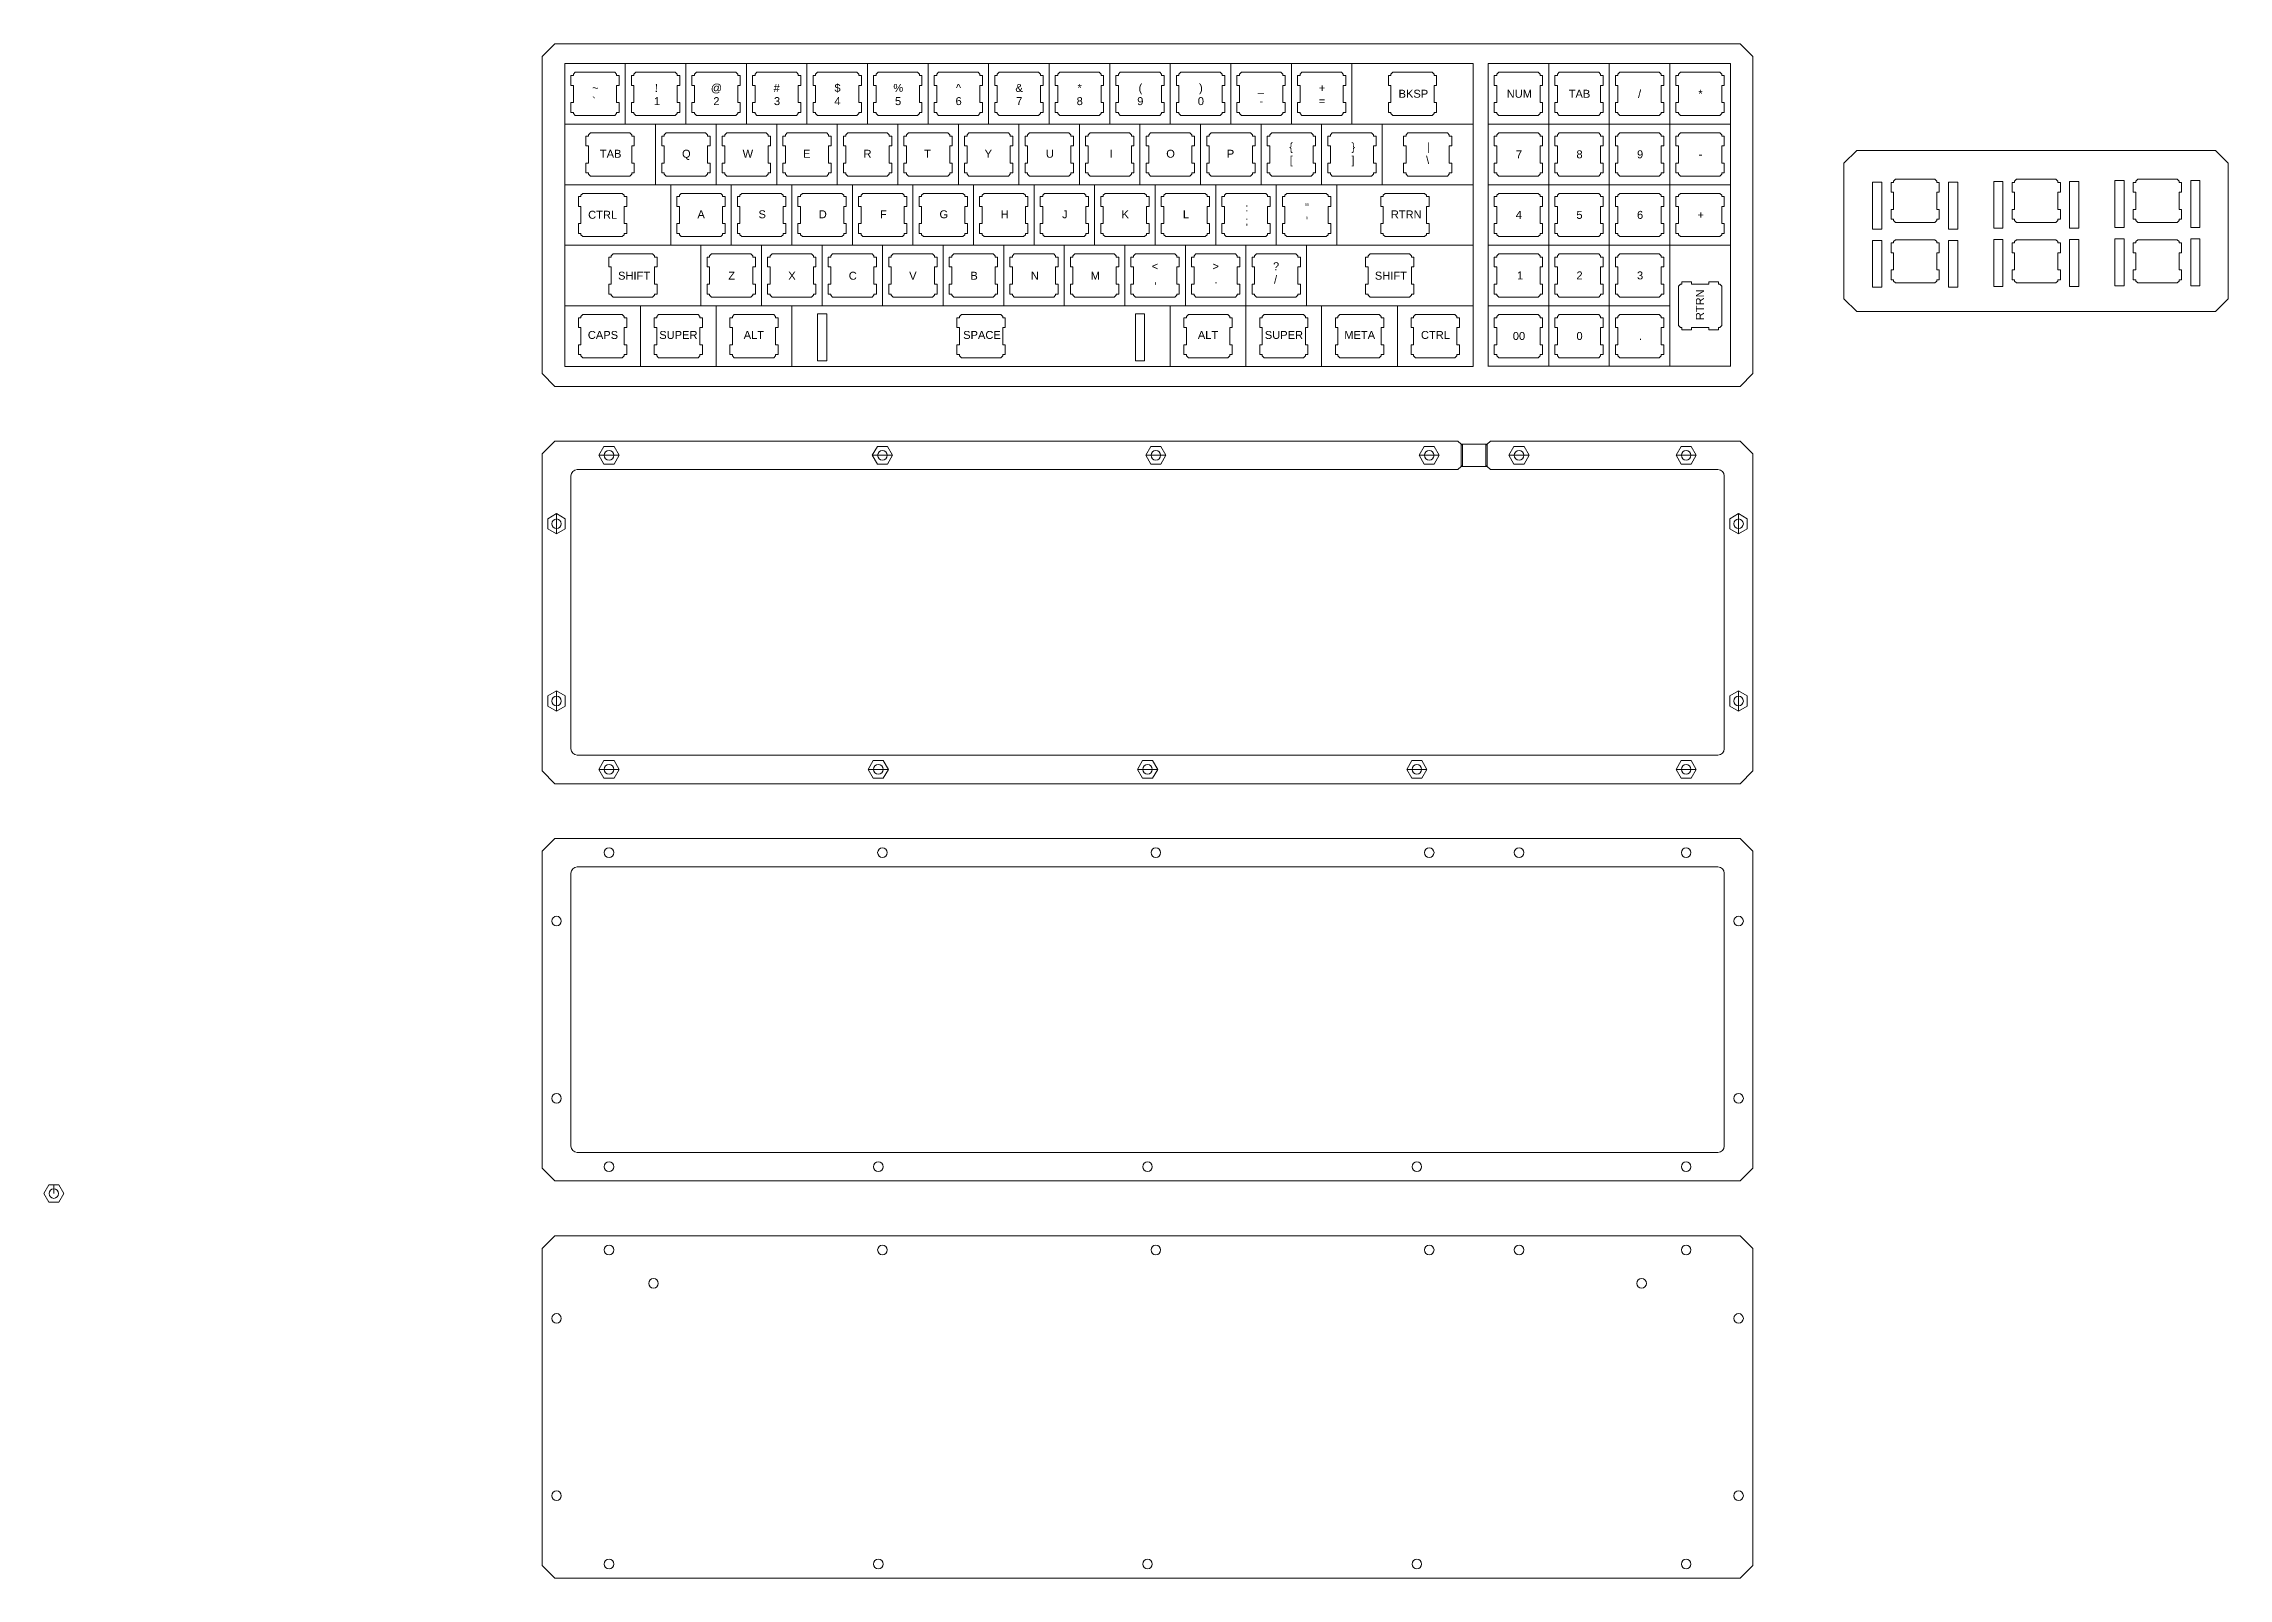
# Model space of a CAD drawing. Header units: millimetres. Extents: x -153 to 534, y -19 to 464.
import ezdxf

# ---------------------------------------------------------------- set-up
doc = ezdxf.new("R2010")
doc.units = ezdxf.units.MM
doc.header["$MEASUREMENT"] = 0
doc.layers.add('Keys', color=7, linetype='Continuous', lineweight=0, true_color=0x8a0002)
doc.layers.add('working path', color=250, linetype='Continuous')
doc.styles.get("Standard").update_dxf_attribs({"font": 'arial.ttf'})

msp = doc.modelspace()

# ---------------------------------------------------------------- texts
at = {"layer": 'Keys', "lineweight": 0, "char_height": 2.5, "attachment_point": 1}
for s, width, heights, insert in [('~\\P`', 3.0817, [0], (19.22, 450.9)), ('\\pi1.3507;!\\P\\pi1.0804;1', 3.0817, [0], (37.6, 450.9)), ('\\pi-0.074113;@\\P\\pi0.71289;2', 3.0817, [0], (56.65, 450.9)), ('\\pi0.60972;#\\P\\pi0.72227;3', 3.0817, [0], (75.7, 450.9)), ('\\pi0.71375;$\\P\\pi0.67623;4', 3.0817, [0], (94.75, 450.9)), ('\\pi0.19703;%\\P\\pi0.71204;5', 3.0817, [0], (113.8, 450.9)), ('\\pi0.81351;^ \\P\\pi0.71545;6', 3.0817, [0], (132.85, 450.9)), ('\\pi0.4912;&\\P\\pi0.73165;7', 3.0817, [0], (151.9, 450.9)), ('\\pi0.97722;*\\P\\pi0.71716;8', 3.0817, [0], (170.95, 450.9)), ('\\pi1.1281;(\\P\\pi0.71886;9', 3.0817, [0], (190, 450.9)), ('\\pi1.1281;)\\P\\pi0.72568;0', 3.0817, [0], (209.05, 450.9)), ('\\pi0.55003;_\\P\\pi1.0693;-', 3.0817, [0], (228.1, 450.9)), ('\\pi0.71545;+\\P=', 3.0817, [0], (247.15, 450.9)), ('\\pi-2.9143;BKSP', 3.0817, [0], (275.85, 449.06)), ('\\pi1.2438;NUM', 9.9109, [0.82], (305.71, 449.05)), ('\\pi1.6932;TAB', 9.9109, [0.82], (324.76, 449.05)), ('\\pi4.4703;/', 9.9109, [0.82], (343.81, 449.05)), ('\\pi4.3918;*', 9.9109, [0.82], (362.86, 449.05)), ('\\pi-0.74962;TAB', 5.0253, [0], (22.42, 430.18)), ('Q', 5.0253, [0], (47.52, 430.18)), ('W', 5.0253, [0], (66.57, 430.18)), ('E', 5.0253, [0], (85.55, 430.18)), ('R', 5.0253, [0], (104.6, 430.18)), ('T', 5.0253, [0], (123.65, 430.18)), ('Y', 5.0253, [0], (142.7, 430.18)), ('U', 5.0253, [0], (161.99, 430.18)), ('\\pi2.3472;I', 5.0253, [0], (179.73, 430.18)), ('O', 5.0253, [0], (199.85, 430.18)), ('P', 5.0253, [0], (218.9, 430.18)), ('\\pi2.019;\\{\\P\\pi2.1742;[', 5.0253, [0], (236.52, 432.41)), ('\\}\\P]', 5.0253, [0], (258.11, 432.41)), ('\\pi2.3788;|\\P\\pi2.0275;\\\\', 5.0253, [0], (279.56, 432.41)), ('\\pi4.1463;7', 9.9109, [0.82], (305.71, 430)), ('\\pi4.1318;8', 9.9109, [0.82], (324.76, 430)), ('\\pi4.1335;9', 9.9109, [0.82], (343.81, 430)), ('\\pi4.4839;-', 9.9109, [0.82], (362.86, 430)), ('\\pi1.2599;:\\P\\pi1.2497;;', 2.8694, [0], (223.48, 413.28)), ('\\pi0.97681;"\\P\\pi1.2599;\'', 2.8694, [0], (242.53, 413.28)), ('\\pi-0.31495;CTRL', 8.1917, [0], (18.29, 410.98)), ('\\pi0.2674;A', 2.8694, [0], (52.09, 411.13)), ('\\pi0.43963;S', 2.8694, [0], (71.14, 411.13)), ('\\pi0.40126;D', 2.8694, [0], (90.13, 411.13)), ('\\pi0.59141;F', 2.8694, [0], (109.18, 411.13)), ('\\pi0.27848;G', 2.8694, [0], (128.23, 411.13)), ('\\pi0.45413;H', 2.8694, [0], (147.28, 411.13)), ('\\pi0.74403;J', 2.8694, [0], (166.33, 411.13)), ('\\pi0.40126;K', 2.8694, [0], (185.38, 411.13)), ('\\pi0.65365;L', 2.8694, [0], (204.43, 411.13)), ('\\pi-3.1347;RTRN', 2.8694, [0], (273.63, 411.1)), ('\\pi4.0908;4', 9.9109, [0.82], (305.71, 410.95)), ('\\pi4.1267;5', 9.9109, [0.82], (324.76, 410.95)), ('\\pi4.1301;6', 9.9109, [0.82], (343.81, 410.95)), ('\\pi4.1301;+', 9.9109, [0.82], (362.86, 410.95)), ('SHIFT', 9.2965, [0], (27.38, 391.82)), ('\\pi4.286;Z', 10.5486, [2.5], (57.76, 391.8)), ('\\pi4.1283;X', 10.5486, [2.5], (76.81, 391.8)), ('\\pi4.1692;C', 10.5486, [2.5], (95.8, 391.8)), ('\\pi4.1309;V', 10.5486, [2.5], (114.85, 391.8)), ('\\pi4.3304;B', 10.5486, [2.5], (133.9, 391.8)), ('\\pi4.2895;N', 10.5486, [2.5], (152.95, 391.8)), ('\\pi4.0814;M', 10.5486, [2.5], (172, 391.8)), ('\\pi2.564;<\\P\\pi3.2069;,', 6.7839, [0], (192.75, 394.79)), ('\\pi2.564;>\\P\\pi3.2172;.', 6.7839, [0], (211.8, 394.79)), ('\\pi2.5853;?\\P\\pi2.9068;/', 6.7839, [0], (230.85, 394.79)), ('SHIFT', 9.2965, [0], (265.48, 391.82)), ('\\pi4.495;1', 9.9109, [0.82], (305.71, 391.9)), ('\\pi4.1275;2', 9.9109, [0.82], (324.76, 391.9)), ('\\pi4.1369;3', 9.9109, [0.82], (343.81, 391.9)), ('\\pi0.48138;CAPS', 10.1169, [0], (17.4, 373.17)), ('\\pi-0.85729;SUPER', 10.1169, [0], (41.21, 373.17)), ('\\pi1.8908;ALT', 10.1169, [0], (65.02, 373.17)), ('\\pi-0.68932;SPACE', 10.1169, [0], (136.65, 373.17)), ('\\pi1.8908;ALT', 10.1169, [0], (207.9, 373.17)), ('\\pi-0.85729;SUPER', 10.1169, [0], (231.71, 373.17)), ('\\pi0.33473;META', 10.1169, [0], (255.52, 373.17)), ('\\pi0.64765;CTRL', 10.1169, [0], (279.33, 373.17)), ('\\pi3.1691;00', 9.9109, [0.82], (305.71, 372.85)), ('\\pi4.1403;0', 9.9109, [0.82], (324.76, 372.85)), ('\\pi4.7806;.', 9.9109, [0.82], (343.81, 372.85))]:
    msp.add_mtext_dynamic_manual_height_columns(s, width=width, gutter_width=12.5, heights=heights, dxfattribs=dict(at, insert=insert))
at = {"layer": 'Keys', "lineweight": 0, "insert": (366.48, 379.7), "char_height": 2.5, "attachment_point": 1, "rotation": 90}
msp.add_mtext_dynamic_manual_height_columns('\\pi-3.1347;RTRN', width=2.8694, gutter_width=12.5, heights=[0], dxfattribs=at)

# ---------------------------------------------------------------- linework, layer by layer
at = {"layer": 'Keys', "lineweight": 0}
for p, q in [((10.62, 457.28), (10.62, 362.03)), ((10.62, 457.28), (296.37, 457.28)), ((10.62, 457.28), (10.62, 438.23)), ((29.67, 457.28), (29.67, 438.23)), ((48.72, 457.28), (48.72, 438.23)), ((67.77, 457.28), (67.77, 438.23)), ((86.82, 457.28), (86.82, 438.23)), ((105.87, 457.28), (105.87, 438.23)), ((124.92, 457.28), (124.92, 438.23)), ((143.97, 457.28), (143.97, 438.23)), ((163.02, 457.28), (163.02, 438.23)), ((182.07, 457.28), (182.07, 438.23)), ((201.12, 457.28), (201.12, 438.23)), ((220.17, 457.28), (220.17, 438.23)), ((239.22, 457.28), (239.22, 438.23)), ((258.27, 457.28), (258.27, 438.23)), ((296.37, 457.28), (296.37, 362.03)), ((301.13, 457.28), (377.33, 457.28)), ((301.13, 457.28), (301.13, 362.03)), ((320.18, 457.28), (320.18, 362.03)), ((339.23, 457.28), (339.23, 362.03)), ((358.28, 457.28), (358.28, 362.03)), ((377.33, 457.28), (377.33, 362.03)), ((10.62, 438.23), (296.37, 438.23)), ((39.19, 438.23), (39.19, 419.18)), ((58.24, 438.23), (58.24, 419.18)), ((77.29, 438.23), (77.29, 419.18)), ((96.34, 438.23), (96.34, 419.18)), ((115.39, 438.23), (115.39, 419.18)), ((134.44, 438.23), (134.44, 419.18)), ((153.49, 438.23), (153.49, 419.18)), ((172.54, 438.23), (172.54, 419.18)), ((191.59, 438.23), (191.59, 419.18)), ((210.64, 438.23), (210.64, 419.18)), ((210.64, 438.23), (210.64, 419.18)), ((229.69, 438.23), (229.69, 419.18)), ((248.74, 438.23), (248.74, 419.18)), ((267.79, 438.23), (267.79, 419.18)), ((301.13, 438.23), (377.33, 438.23)), ((10.62, 419.18), (296.37, 419.18)), ((43.95, 419.18), (43.95, 400.13)), ((63, 419.18), (63, 400.13)), ((82.05, 419.18), (82.05, 400.13)), ((101.1, 419.18), (101.1, 400.13)), ((120.15, 419.18), (120.15, 400.13)), ((139.2, 419.18), (139.2, 400.13)), ((158.25, 419.18), (158.25, 400.13)), ((177.3, 419.18), (177.3, 400.13)), ((196.35, 419.18), (196.35, 400.13)), ((215.4, 419.18), (215.4, 400.13)), ((234.45, 419.18), (234.45, 400.13)), ((253.5, 419.18), (253.5, 400.13)), ((301.13, 419.18), (377.33, 419.18)), ((10.62, 400.13), (296.37, 400.13)), ((53.48, 400.13), (53.48, 381.08)), ((72.53, 400.13), (72.53, 381.08)), ((91.58, 400.13), (91.58, 381.08)), ((110.63, 400.13), (110.63, 381.08)), ((129.68, 400.13), (129.68, 381.08)), ((148.73, 400.13), (148.73, 381.08)), ((167.78, 400.13), (167.78, 381.08)), ((186.83, 400.13), (186.83, 381.08)), ((205.88, 400.13), (205.88, 381.08)), ((224.93, 400.13), (224.93, 381.08)), ((243.98, 400.13), (243.98, 381.08)), ((301.13, 400.13), (377.33, 400.13)), ((10.62, 381.08), (296.37, 381.08)), ((34.43, 381.08), (34.43, 362.03)), ((58.24, 381.08), (58.24, 362.03)), ((82.05, 381.08), (82.05, 362.03)), ((201.12, 381.08), (201.12, 362.03)), ((224.93, 381.08), (224.93, 362.03)), ((248.74, 381.08), (248.74, 362.03)), ((272.55, 381.08), (272.55, 362.03)), ((301.13, 381.08), (358.28, 381.08)), ((10.62, 362.03), (296.37, 362.03)), ((301.13, 362.08), (377.33, 362.08))]:
    msp.add_line(p, q, dxfattribs=at)
at = {"layer": 'working path', "color": 7, "lineweight": 0}
for p, q in [((3.54, 459.55), (7.54, 463.55)), ((7.54, 463.55), (380.4, 463.55)), ((380.4, 463.55), (384.4, 459.55)), ((3.54, 459.55), (3.54, 359.75)), ((13.34, 453.95), (13.94, 454.55)), ((13.34, 453.55), (13.34, 453.95)), ((13.94, 454.55), (26.34, 454.55)), ((26.94, 453.95), (26.34, 454.55)), ((26.94, 453.55), (26.94, 453.95)), ((32.39, 453.95), (32.99, 454.55)), ((32.39, 453.55), (32.39, 453.95)), ((32.99, 454.55), (45.39, 454.55)), ((45.99, 453.95), (45.39, 454.55)), ((45.99, 453.55), (45.99, 453.95)), ((51.44, 453.95), (52.04, 454.55)), ((51.44, 453.55), (51.44, 453.95)), ((52.04, 454.55), (64.44, 454.55)), ((65.04, 453.95), (64.44, 454.55)), ((65.04, 453.55), (65.04, 453.95)), ((70.49, 453.95), (71.09, 454.55)), ((70.49, 453.55), (70.49, 453.95)), ((71.09, 454.55), (83.49, 454.55)), ((84.09, 453.95), (83.49, 454.55)), ((84.09, 453.55), (84.09, 453.95)), ((89.54, 453.95), (90.14, 454.55)), ((89.54, 453.55), (89.54, 453.95)), ((90.14, 454.55), (102.54, 454.55)), ((103.14, 453.95), (102.54, 454.55)), ((103.14, 453.55), (103.14, 453.95)), ((108.59, 453.95), (109.19, 454.55)), ((108.59, 453.55), (108.59, 453.95)), ((109.19, 454.55), (121.59, 454.55)), ((122.19, 453.95), (121.59, 454.55)), ((122.19, 453.55), (122.19, 453.95)), ((127.64, 453.95), (128.24, 454.55)), ((127.64, 453.55), (127.64, 453.95)), ((128.24, 454.55), (140.64, 454.55)), ((141.24, 453.95), (140.64, 454.55)), ((141.24, 453.55), (141.24, 453.95)), ((146.69, 453.95), (147.29, 454.55)), ((146.69, 453.55), (146.69, 453.95)), ((147.29, 454.55), (159.69, 454.55)), ((160.29, 453.95), (159.69, 454.55)), ((160.29, 453.55), (160.29, 453.95)), ((165.74, 453.95), (166.34, 454.55)), ((165.74, 453.55), (165.74, 453.95)), ((166.34, 454.55), (178.74, 454.55)), ((179.34, 453.95), (178.74, 454.55)), ((179.34, 453.55), (179.34, 453.95)), ((184.79, 453.95), (185.39, 454.55)), ((184.79, 453.55), (184.79, 453.95)), ((185.39, 454.55), (197.79, 454.55)), ((198.39, 453.95), (197.79, 454.55)), ((198.39, 453.55), (198.39, 453.95)), ((203.84, 453.95), (204.44, 454.55)), ((203.84, 453.55), (203.84, 453.95)), ((204.44, 454.55), (216.84, 454.55)), ((217.44, 453.95), (216.84, 454.55)), ((217.44, 453.55), (217.44, 453.95)), ((222.89, 453.95), (223.49, 454.55)), ((222.89, 453.55), (222.89, 453.95)), ((223.49, 454.55), (235.89, 454.55)), ((236.49, 453.95), (235.89, 454.55)), ((236.49, 453.55), (236.49, 453.95)), ((241.94, 453.95), (242.54, 454.55)), ((241.94, 453.55), (241.94, 453.95)), ((242.54, 454.55), (254.94, 454.55)), ((255.54, 453.95), (254.94, 454.55)), ((255.54, 453.55), (255.54, 453.95)), ((270.52, 453.95), (271.12, 454.55)), ((270.52, 453.55), (270.52, 453.95)), ((271.12, 454.55), (283.52, 454.55)), ((284.12, 453.95), (283.52, 454.55)), ((284.12, 453.55), (284.12, 453.95)), ((303.85, 453.95), (304.45, 454.55)), ((303.85, 453.55), (303.85, 453.95)), ((304.45, 454.55), (316.85, 454.55)), ((317.45, 453.95), (316.85, 454.55)), ((317.45, 453.55), (317.45, 453.95)), ((322.9, 453.95), (323.5, 454.55)), ((322.9, 453.55), (322.9, 453.95)), ((323.5, 454.55), (335.9, 454.55)), ((336.5, 453.95), (335.9, 454.55)), ((336.5, 453.55), (336.5, 453.95)), ((341.95, 453.95), (342.55, 454.55)), ((341.95, 453.55), (341.95, 453.95)), ((342.55, 454.55), (354.95, 454.55)), ((355.55, 453.95), (354.95, 454.55)), ((355.55, 453.55), (355.55, 453.95)), ((361, 453.95), (361.6, 454.55)), ((361, 453.55), (361, 453.95)), ((361.6, 454.55), (374, 454.55)), ((374.6, 453.95), (374, 454.55)), ((374.6, 453.55), (374.6, 453.95)), ((384.4, 459.55), (384.4, 359.75)), ((12.54, 453.55), (12.54, 450.45)), ((12.54, 453.55), (13.34, 453.55)), ((13.34, 450.45), (12.54, 450.45)), ((13.34, 450.45), (13.34, 445.05)), ((27.74, 453.55), (26.94, 453.55)), ((26.94, 450.45), (26.94, 445.05)), ((26.94, 450.45), (27.74, 450.45)), ((27.74, 453.55), (27.74, 450.45)), ((31.59, 453.55), (31.59, 450.45)), ((31.59, 453.55), (32.39, 453.55)), ((32.39, 450.45), (31.59, 450.45)), ((32.39, 450.45), (32.39, 445.05)), ((46.79, 453.55), (45.99, 453.55)), ((45.99, 450.45), (45.99, 445.05)), ((45.99, 450.45), (46.79, 450.45)), ((46.79, 453.55), (46.79, 450.45)), ((50.64, 453.55), (50.64, 450.45)), ((50.64, 453.55), (51.44, 453.55)), ((51.44, 450.45), (50.64, 450.45)), ((51.44, 450.45), (51.44, 445.05)), ((65.84, 453.55), (65.04, 453.55)), ((65.04, 450.45), (65.04, 445.05)), ((65.04, 450.45), (65.84, 450.45)), ((65.84, 453.55), (65.84, 450.45)), ((69.69, 453.55), (69.69, 450.45)), ((69.69, 453.55), (70.49, 453.55)), ((70.49, 450.45), (69.69, 450.45)), ((70.49, 450.45), (70.49, 445.05)), ((84.89, 453.55), (84.09, 453.55)), ((84.09, 450.45), (84.09, 445.05)), ((84.09, 450.45), (84.89, 450.45)), ((84.89, 453.55), (84.89, 450.45)), ((88.74, 453.55), (88.74, 450.45)), ((88.74, 453.55), (89.54, 453.55)), ((89.54, 450.45), (88.74, 450.45)), ((89.54, 450.45), (89.54, 445.05)), ((103.94, 453.55), (103.14, 453.55)), ((103.14, 450.45), (103.14, 445.05)), ((103.14, 450.45), (103.94, 450.45)), ((103.94, 453.55), (103.94, 450.45)), ((107.79, 453.55), (107.79, 450.45)), ((107.79, 453.55), (108.59, 453.55)), ((108.59, 450.45), (107.79, 450.45)), ((108.59, 450.45), (108.59, 445.05)), ((122.99, 453.55), (122.19, 453.55)), ((122.19, 450.45), (122.19, 445.05)), ((122.19, 450.45), (122.99, 450.45)), ((122.99, 453.55), (122.99, 450.45)), ((126.84, 453.55), (126.84, 450.45)), ((126.84, 453.55), (127.64, 453.55)), ((127.64, 450.45), (126.84, 450.45)), ((127.64, 450.45), (127.64, 445.05)), ((142.04, 453.55), (141.24, 453.55)), ((141.24, 450.45), (141.24, 445.05)), ((141.24, 450.45), (142.04, 450.45)), ((142.04, 453.55), (142.04, 450.45)), ((145.89, 453.55), (145.89, 450.45)), ((145.89, 453.55), (146.69, 453.55)), ((146.69, 450.45), (145.89, 450.45)), ((146.69, 450.45), (146.69, 445.05)), ((161.09, 453.55), (160.29, 453.55)), ((160.29, 450.45), (160.29, 445.05)), ((160.29, 450.45), (161.09, 450.45)), ((161.09, 453.55), (161.09, 450.45)), ((164.94, 453.55), (164.94, 450.45)), ((164.94, 453.55), (165.74, 453.55)), ((165.74, 450.45), (164.94, 450.45)), ((165.74, 450.45), (165.74, 445.05)), ((180.14, 453.55), (179.34, 453.55)), ((179.34, 450.45), (179.34, 445.05)), ((179.34, 450.45), (180.14, 450.45)), ((180.14, 453.55), (180.14, 450.45)), ((183.99, 453.55), (183.99, 450.45)), ((183.99, 453.55), (184.79, 453.55)), ((184.79, 450.45), (183.99, 450.45)), ((184.79, 450.45), (184.79, 445.05)), ((199.19, 453.55), (198.39, 453.55)), ((198.39, 450.45), (198.39, 445.05)), ((198.39, 450.45), (199.19, 450.45)), ((199.19, 453.55), (199.19, 450.45)), ((203.04, 453.55), (203.04, 450.45)), ((203.04, 453.55), (203.84, 453.55)), ((203.84, 450.45), (203.04, 450.45)), ((203.84, 450.45), (203.84, 445.05)), ((218.24, 453.55), (217.44, 453.55)), ((217.44, 450.45), (217.44, 445.05)), ((217.44, 450.45), (218.24, 450.45)), ((218.24, 453.55), (218.24, 450.45)), ((222.09, 453.55), (222.09, 450.45)), ((222.09, 453.55), (222.89, 453.55)), ((222.89, 450.45), (222.09, 450.45)), ((222.89, 450.45), (222.89, 445.05)), ((237.29, 453.55), (236.49, 453.55)), ((236.49, 450.45), (236.49, 445.05)), ((236.49, 450.45), (237.29, 450.45)), ((237.29, 453.55), (237.29, 450.45)), ((241.14, 453.55), (241.14, 450.45)), ((241.14, 453.55), (241.94, 453.55)), ((241.94, 450.45), (241.14, 450.45)), ((241.94, 450.45), (241.94, 445.05)), ((256.34, 453.55), (255.54, 453.55)), ((255.54, 450.45), (255.54, 445.05)), ((255.54, 450.45), (256.34, 450.45)), ((256.34, 453.55), (256.34, 450.45)), ((269.72, 453.55), (269.72, 450.45)), ((269.72, 453.55), (270.52, 453.55)), ((270.52, 450.45), (269.72, 450.45)), ((270.52, 450.45), (270.52, 445.05)), ((284.92, 453.55), (284.12, 453.55)), ((284.12, 450.45), (284.12, 445.05)), ((284.12, 450.45), (284.92, 450.45)), ((284.92, 453.55), (284.92, 450.45)), ((303.05, 453.55), (303.05, 450.45)), ((303.05, 453.55), (303.85, 453.55)), ((303.85, 450.45), (303.05, 450.45)), ((303.85, 450.45), (303.85, 445.05)), ((318.25, 453.55), (317.45, 453.55)), ((317.45, 450.45), (317.45, 445.05)), ((317.45, 450.45), (318.25, 450.45)), ((318.25, 453.55), (318.25, 450.45)), ((322.1, 453.55), (322.1, 450.45)), ((322.1, 453.55), (322.9, 453.55)), ((322.9, 450.45), (322.1, 450.45)), ((322.9, 450.45), (322.9, 445.05)), ((337.3, 453.55), (336.5, 453.55)), ((336.5, 450.45), (336.5, 445.05)), ((336.5, 450.45), (337.3, 450.45)), ((337.3, 453.55), (337.3, 450.45)), ((341.15, 453.55), (341.15, 450.45)), ((341.15, 453.55), (341.95, 453.55)), ((341.95, 450.45), (341.15, 450.45)), ((341.95, 450.45), (341.95, 445.05)), ((356.35, 453.55), (355.55, 453.55)), ((355.55, 450.45), (355.55, 445.05)), ((355.55, 450.45), (356.35, 450.45)), ((356.35, 453.55), (356.35, 450.45)), ((360.2, 453.55), (360.2, 450.45)), ((360.2, 453.55), (361, 453.55)), ((361, 450.45), (360.2, 450.45)), ((361, 450.45), (361, 445.05)), ((375.4, 453.55), (374.6, 453.55)), ((374.6, 450.45), (374.6, 445.05)), ((374.6, 450.45), (375.4, 450.45)), ((375.4, 453.55), (375.4, 450.45)), ((12.54, 441.95), (12.54, 445.05)), ((13.34, 445.05), (12.54, 445.05)), ((12.54, 441.95), (13.34, 441.95)), ((13.34, 441.95), (13.34, 441.55)), ((13.34, 441.55), (13.94, 440.95)), ((13.94, 440.95), (26.34, 440.95)), ((26.94, 441.55), (26.34, 440.95)), ((26.94, 445.05), (27.74, 445.05)), ((27.74, 441.95), (26.94, 441.95)), ((26.94, 441.95), (26.94, 441.55)), ((27.74, 441.95), (27.74, 445.05)), ((31.59, 441.95), (31.59, 445.05)), ((32.39, 445.05), (31.59, 445.05)), ((31.59, 441.95), (32.39, 441.95)), ((32.39, 441.95), (32.39, 441.55)), ((32.39, 441.55), (32.99, 440.95)), ((32.99, 440.95), (45.39, 440.95)), ((45.99, 441.55), (45.39, 440.95)), ((45.99, 445.05), (46.79, 445.05)), ((46.79, 441.95), (45.99, 441.95)), ((45.99, 441.95), (45.99, 441.55)), ((46.79, 441.95), (46.79, 445.05)), ((50.64, 441.95), (50.64, 445.05)), ((51.44, 445.05), (50.64, 445.05)), ((50.64, 441.95), (51.44, 441.95)), ((51.44, 441.95), (51.44, 441.55)), ((51.44, 441.55), (52.04, 440.95)), ((52.04, 440.95), (64.44, 440.95)), ((65.04, 441.55), (64.44, 440.95)), ((65.04, 445.05), (65.84, 445.05)), ((65.84, 441.95), (65.04, 441.95)), ((65.04, 441.95), (65.04, 441.55)), ((65.84, 441.95), (65.84, 445.05)), ((69.69, 441.95), (69.69, 445.05)), ((70.49, 445.05), (69.69, 445.05)), ((69.69, 441.95), (70.49, 441.95)), ((70.49, 441.95), (70.49, 441.55)), ((70.49, 441.55), (71.09, 440.95)), ((71.09, 440.95), (83.49, 440.95)), ((84.09, 441.55), (83.49, 440.95)), ((84.09, 445.05), (84.89, 445.05)), ((84.89, 441.95), (84.09, 441.95)), ((84.09, 441.95), (84.09, 441.55)), ((84.89, 441.95), (84.89, 445.05)), ((88.74, 441.95), (88.74, 445.05)), ((89.54, 445.05), (88.74, 445.05)), ((88.74, 441.95), (89.54, 441.95)), ((89.54, 441.95), (89.54, 441.55)), ((89.54, 441.55), (90.14, 440.95)), ((90.14, 440.95), (102.54, 440.95)), ((103.14, 441.55), (102.54, 440.95)), ((103.14, 445.05), (103.94, 445.05)), ((103.94, 441.95), (103.14, 441.95)), ((103.14, 441.95), (103.14, 441.55)), ((103.94, 441.95), (103.94, 445.05)), ((107.79, 441.95), (107.79, 445.05)), ((108.59, 445.05), (107.79, 445.05)), ((107.79, 441.95), (108.59, 441.95)), ((108.59, 441.95), (108.59, 441.55)), ((108.59, 441.55), (109.19, 440.95)), ((109.19, 440.95), (121.59, 440.95)), ((122.19, 441.55), (121.59, 440.95)), ((122.19, 445.05), (122.99, 445.05)), ((122.99, 441.95), (122.19, 441.95)), ((122.19, 441.95), (122.19, 441.55)), ((122.99, 441.95), (122.99, 445.05)), ((126.84, 441.95), (126.84, 445.05)), ((127.64, 445.05), (126.84, 445.05)), ((126.84, 441.95), (127.64, 441.95)), ((127.64, 441.95), (127.64, 441.55)), ((127.64, 441.55), (128.24, 440.95)), ((128.24, 440.95), (140.64, 440.95)), ((141.24, 441.55), (140.64, 440.95)), ((141.24, 445.05), (142.04, 445.05)), ((142.04, 441.95), (141.24, 441.95)), ((141.24, 441.95), (141.24, 441.55)), ((142.04, 441.95), (142.04, 445.05)), ((145.89, 441.95), (145.89, 445.05)), ((146.69, 445.05), (145.89, 445.05)), ((145.89, 441.95), (146.69, 441.95)), ((146.69, 441.95), (146.69, 441.55)), ((146.69, 441.55), (147.29, 440.95)), ((147.29, 440.95), (159.69, 440.95)), ((160.29, 441.55), (159.69, 440.95)), ((160.29, 445.05), (161.09, 445.05)), ((161.09, 441.95), (160.29, 441.95)), ((160.29, 441.95), (160.29, 441.55)), ((161.09, 441.95), (161.09, 445.05)), ((164.94, 441.95), (164.94, 445.05)), ((165.74, 445.05), (164.94, 445.05)), ((164.94, 441.95), (165.74, 441.95)), ((165.74, 441.95), (165.74, 441.55)), ((165.74, 441.55), (166.34, 440.95)), ((166.34, 440.95), (178.74, 440.95)), ((179.34, 441.55), (178.74, 440.95)), ((179.34, 445.05), (180.14, 445.05)), ((180.14, 441.95), (179.34, 441.95)), ((179.34, 441.95), (179.34, 441.55)), ((180.14, 441.95), (180.14, 445.05)), ((183.99, 441.95), (183.99, 445.05)), ((184.79, 445.05), (183.99, 445.05)), ((183.99, 441.95), (184.79, 441.95)), ((184.79, 441.95), (184.79, 441.55)), ((184.79, 441.55), (185.39, 440.95)), ((185.39, 440.95), (197.79, 440.95)), ((198.39, 441.55), (197.79, 440.95)), ((198.39, 445.05), (199.19, 445.05)), ((199.19, 441.95), (198.39, 441.95)), ((198.39, 441.95), (198.39, 441.55)), ((199.19, 441.95), (199.19, 445.05)), ((203.04, 441.95), (203.04, 445.05)), ((203.84, 445.05), (203.04, 445.05)), ((203.04, 441.95), (203.84, 441.95)), ((203.84, 441.95), (203.84, 441.55)), ((203.84, 441.55), (204.44, 440.95)), ((204.44, 440.95), (216.84, 440.95)), ((217.44, 441.55), (216.84, 440.95)), ((217.44, 445.05), (218.24, 445.05)), ((218.24, 441.95), (217.44, 441.95)), ((217.44, 441.95), (217.44, 441.55)), ((218.24, 441.95), (218.24, 445.05)), ((222.09, 441.95), (222.09, 445.05)), ((222.89, 445.05), (222.09, 445.05)), ((222.09, 441.95), (222.89, 441.95)), ((222.89, 441.95), (222.89, 441.55)), ((222.89, 441.55), (223.49, 440.95)), ((223.49, 440.95), (235.89, 440.95)), ((236.49, 441.55), (235.89, 440.95)), ((236.49, 445.05), (237.29, 445.05)), ((237.29, 441.95), (236.49, 441.95)), ((236.49, 441.95), (236.49, 441.55)), ((237.29, 441.95), (237.29, 445.05)), ((241.14, 441.95), (241.14, 445.05)), ((241.94, 445.05), (241.14, 445.05)), ((241.14, 441.95), (241.94, 441.95)), ((241.94, 441.95), (241.94, 441.55)), ((241.94, 441.55), (242.54, 440.95)), ((242.54, 440.95), (254.94, 440.95)), ((255.54, 441.55), (254.94, 440.95)), ((255.54, 445.05), (256.34, 445.05)), ((256.34, 441.95), (255.54, 441.95)), ((255.54, 441.95), (255.54, 441.55)), ((256.34, 441.95), (256.34, 445.05)), ((269.72, 441.95), (269.72, 445.05)), ((270.52, 445.05), (269.72, 445.05)), ((269.72, 441.95), (270.52, 441.95)), ((270.52, 441.95), (270.52, 441.55)), ((270.52, 441.55), (271.12, 440.95)), ((271.12, 440.95), (283.52, 440.95)), ((284.12, 441.55), (283.52, 440.95)), ((284.12, 445.05), (284.92, 445.05)), ((284.92, 441.95), (284.12, 441.95)), ((284.12, 441.95), (284.12, 441.55)), ((284.92, 441.95), (284.92, 445.05)), ((303.05, 441.95), (303.05, 445.05)), ((303.85, 445.05), (303.05, 445.05)), ((303.05, 441.95), (303.85, 441.95)), ((303.85, 441.95), (303.85, 441.55)), ((303.85, 441.55), (304.45, 440.95)), ((304.45, 440.95), (316.85, 440.95)), ((317.45, 441.55), (316.85, 440.95)), ((317.45, 445.05), (318.25, 445.05)), ((318.25, 441.95), (317.45, 441.95)), ((317.45, 441.95), (317.45, 441.55)), ((318.25, 441.95), (318.25, 445.05)), ((322.1, 441.95), (322.1, 445.05)), ((322.9, 445.05), (322.1, 445.05)), ((322.1, 441.95), (322.9, 441.95)), ((322.9, 441.95), (322.9, 441.55)), ((322.9, 441.55), (323.5, 440.95)), ((323.5, 440.95), (335.9, 440.95)), ((336.5, 441.55), (335.9, 440.95)), ((336.5, 445.05), (337.3, 445.05)), ((337.3, 441.95), (336.5, 441.95)), ((336.5, 441.95), (336.5, 441.55)), ((337.3, 441.95), (337.3, 445.05)), ((341.15, 441.95), (341.15, 445.05)), ((341.95, 445.05), (341.15, 445.05)), ((341.15, 441.95), (341.95, 441.95)), ((341.95, 441.95), (341.95, 441.55)), ((341.95, 441.55), (342.55, 440.95)), ((342.55, 440.95), (354.95, 440.95)), ((355.55, 441.55), (354.95, 440.95)), ((355.55, 445.05), (356.35, 445.05)), ((356.35, 441.95), (355.55, 441.95)), ((355.55, 441.95), (355.55, 441.55)), ((356.35, 441.95), (356.35, 445.05)), ((360.2, 441.95), (360.2, 445.05)), ((361, 445.05), (360.2, 445.05)), ((360.2, 441.95), (361, 441.95)), ((361, 441.95), (361, 441.55)), ((361, 441.55), (361.6, 440.95)), ((361.6, 440.95), (374, 440.95)), ((374.6, 441.55), (374, 440.95)), ((374.6, 445.05), (375.4, 445.05)), ((375.4, 441.95), (374.6, 441.95)), ((374.6, 441.95), (374.6, 441.55)), ((375.4, 441.95), (375.4, 445.05)), ((17.3, 434.5), (17.3, 431.4)), ((17.3, 434.5), (18.1, 434.5)), ((18.1, 434.9), (18.7, 435.5)), ((18.1, 434.5), (18.1, 434.9)), ((18.7, 435.5), (31.1, 435.5)), ((31.7, 434.9), (31.1, 435.5)), ((31.7, 434.5), (31.7, 434.9)), ((32.5, 434.5), (31.7, 434.5)), ((32.5, 434.5), (32.5, 431.4)), ((41.12, 434.5), (41.12, 431.4)), ((41.12, 434.5), (41.92, 434.5)), ((41.92, 434.9), (42.52, 435.5)), ((41.92, 434.5), (41.92, 434.9)), ((42.52, 435.5), (54.92, 435.5)), ((55.52, 434.9), (54.92, 435.5)), ((55.52, 434.5), (55.52, 434.9)), ((56.32, 434.5), (55.52, 434.5)), ((56.32, 434.5), (56.32, 431.4)), ((60.17, 434.5), (60.17, 431.4)), ((60.17, 434.5), (60.97, 434.5)), ((60.97, 434.9), (61.57, 435.5)), ((60.97, 434.5), (60.97, 434.9)), ((61.57, 435.5), (73.97, 435.5)), ((74.57, 434.9), (73.97, 435.5)), ((74.57, 434.5), (74.57, 434.9)), ((75.37, 434.5), (74.57, 434.5)), ((75.37, 434.5), (75.37, 431.4)), ((79.22, 434.5), (79.22, 431.4)), ((79.22, 434.5), (80.02, 434.5)), ((80.02, 434.9), (80.62, 435.5)), ((80.02, 434.5), (80.02, 434.9)), ((80.62, 435.5), (93.02, 435.5)), ((93.62, 434.9), (93.02, 435.5)), ((93.62, 434.5), (93.62, 434.9)), ((94.42, 434.5), (93.62, 434.5)), ((94.42, 434.5), (94.42, 431.4)), ((98.27, 434.5), (98.27, 431.4)), ((98.27, 434.5), (99.07, 434.5)), ((99.07, 434.9), (99.67, 435.5)), ((99.07, 434.5), (99.07, 434.9)), ((99.67, 435.5), (112.07, 435.5)), ((112.67, 434.9), (112.07, 435.5)), ((112.67, 434.5), (112.67, 434.9)), ((113.47, 434.5), (112.67, 434.5)), ((113.47, 434.5), (113.47, 431.4)), ((117.32, 434.5), (117.32, 431.4)), ((117.32, 434.5), (118.12, 434.5)), ((118.12, 434.9), (118.72, 435.5)), ((118.12, 434.5), (118.12, 434.9)), ((118.72, 435.5), (131.12, 435.5)), ((131.72, 434.9), (131.12, 435.5)), ((131.72, 434.5), (131.72, 434.9)), ((132.52, 434.5), (131.72, 434.5)), ((132.52, 434.5), (132.52, 431.4)), ((136.37, 434.5), (136.37, 431.4)), ((136.37, 434.5), (137.17, 434.5)), ((137.17, 434.9), (137.77, 435.5)), ((137.17, 434.5), (137.17, 434.9)), ((137.77, 435.5), (150.17, 435.5)), ((150.77, 434.9), (150.17, 435.5)), ((150.77, 434.5), (150.77, 434.9)), ((151.57, 434.5), (150.77, 434.5)), ((151.57, 434.5), (151.57, 431.4)), ((155.42, 434.5), (155.42, 431.4)), ((155.42, 434.5), (156.22, 434.5)), ((156.22, 434.9), (156.82, 435.5)), ((156.22, 434.5), (156.22, 434.9)), ((156.82, 435.5), (169.22, 435.5)), ((169.82, 434.9), (169.22, 435.5)), ((169.82, 434.5), (169.82, 434.9)), ((170.62, 434.5), (169.82, 434.5)), ((170.62, 434.5), (170.62, 431.4)), ((174.47, 434.5), (174.47, 431.4)), ((174.47, 434.5), (175.27, 434.5)), ((175.27, 434.9), (175.87, 435.5)), ((175.27, 434.5), (175.27, 434.9)), ((175.87, 435.5), (188.27, 435.5)), ((188.87, 434.9), (188.27, 435.5)), ((188.87, 434.5), (188.87, 434.9)), ((189.67, 434.5), (188.87, 434.5)), ((189.67, 434.5), (189.67, 431.4)), ((193.52, 434.5), (193.52, 431.4)), ((193.52, 434.5), (194.32, 434.5)), ((194.32, 434.9), (194.92, 435.5)), ((194.32, 434.5), (194.32, 434.9)), ((194.92, 435.5), (207.32, 435.5)), ((207.92, 434.9), (207.32, 435.5)), ((207.92, 434.5), (207.92, 434.9)), ((208.72, 434.5), (207.92, 434.5)), ((208.72, 434.5), (208.72, 431.4)), ((212.57, 434.5), (212.57, 431.4)), ((212.57, 434.5), (213.37, 434.5)), ((213.37, 434.9), (213.97, 435.5)), ((213.37, 434.5), (213.37, 434.9)), ((213.97, 435.5), (226.37, 435.5)), ((226.97, 434.9), (226.37, 435.5)), ((226.97, 434.5), (226.97, 434.9)), ((227.77, 434.5), (226.97, 434.5)), ((227.77, 434.5), (227.77, 431.4)), ((231.62, 434.5), (231.62, 431.4)), ((231.62, 434.5), (232.42, 434.5)), ((232.42, 434.9), (233.02, 435.5)), ((232.42, 434.5), (232.42, 434.9)), ((233.02, 435.5), (245.42, 435.5)), ((246.02, 434.9), (245.42, 435.5)), ((246.02, 434.5), (246.02, 434.9)), ((246.82, 434.5), (246.02, 434.5)), ((246.82, 434.5), (246.82, 431.4)), ((250.67, 434.5), (250.67, 431.4)), ((250.67, 434.5), (251.47, 434.5)), ((251.47, 434.9), (252.07, 435.5)), ((251.47, 434.5), (251.47, 434.9)), ((252.07, 435.5), (264.47, 435.5)), ((265.07, 434.9), (264.47, 435.5)), ((265.07, 434.5), (265.07, 434.9)), ((265.87, 434.5), (265.07, 434.5)), ((265.87, 434.5), (265.87, 431.4)), ((274.48, 434.5), (274.48, 431.4)), ((274.48, 434.5), (275.28, 434.5)), ((275.28, 434.9), (275.88, 435.5)), ((275.28, 434.5), (275.28, 434.9)), ((275.88, 435.5), (288.28, 435.5)), ((288.88, 434.9), (288.28, 435.5)), ((288.88, 434.5), (288.88, 434.9)), ((289.68, 434.5), (288.88, 434.5)), ((289.68, 434.5), (289.68, 431.4)), ((303.05, 434.5), (303.05, 431.4)), ((303.05, 434.5), (303.85, 434.5)), ((303.85, 434.9), (304.45, 435.5)), ((303.85, 434.5), (303.85, 434.9)), ((304.45, 435.5), (316.85, 435.5)), ((317.45, 434.9), (316.85, 435.5)), ((317.45, 434.5), (317.45, 434.9)), ((318.25, 434.5), (317.45, 434.5)), ((318.25, 434.5), (318.25, 431.4)), ((322.1, 434.5), (322.1, 431.4)), ((322.1, 434.5), (322.9, 434.5)), ((322.9, 434.9), (323.5, 435.5)), ((322.9, 434.5), (322.9, 434.9)), ((323.5, 435.5), (335.9, 435.5)), ((336.5, 434.9), (335.9, 435.5)), ((336.5, 434.5), (336.5, 434.9)), ((337.3, 434.5), (336.5, 434.5)), ((337.3, 434.5), (337.3, 431.4)), ((341.15, 434.5), (341.15, 431.4)), ((341.15, 434.5), (341.95, 434.5)), ((341.95, 434.9), (342.55, 435.5)), ((341.95, 434.5), (341.95, 434.9)), ((342.55, 435.5), (354.95, 435.5)), ((355.55, 434.9), (354.95, 435.5)), ((355.55, 434.5), (355.55, 434.9)), ((356.35, 434.5), (355.55, 434.5)), ((356.35, 434.5), (356.35, 431.4)), ((360.2, 434.5), (360.2, 431.4)), ((360.2, 434.5), (361, 434.5)), ((361, 434.9), (361.6, 435.5)), ((361, 434.5), (361, 434.9)), ((361.6, 435.5), (374, 435.5)), ((374.6, 434.9), (374, 435.5)), ((374.6, 434.5), (374.6, 434.9)), ((375.4, 434.5), (374.6, 434.5)), ((375.4, 434.5), (375.4, 431.4)), ((18.1, 431.4), (17.3, 431.4)), ((18.1, 431.4), (18.1, 426)), ((31.7, 431.4), (31.7, 426)), ((31.7, 431.4), (32.5, 431.4)), ((41.92, 431.4), (41.12, 431.4)), ((41.92, 431.4), (41.92, 426)), ((55.52, 431.4), (55.52, 426)), ((55.52, 431.4), (56.32, 431.4)), ((60.97, 431.4), (60.17, 431.4)), ((60.97, 431.4), (60.97, 426)), ((74.57, 431.4), (74.57, 426)), ((74.57, 431.4), (75.37, 431.4)), ((80.02, 431.4), (79.22, 431.4)), ((80.02, 431.4), (80.02, 426)), ((93.62, 431.4), (93.62, 426)), ((93.62, 431.4), (94.42, 431.4)), ((99.07, 431.4), (98.27, 431.4)), ((99.07, 431.4), (99.07, 426)), ((112.67, 431.4), (112.67, 426)), ((112.67, 431.4), (113.47, 431.4)), ((118.12, 431.4), (117.32, 431.4)), ((118.12, 431.4), (118.12, 426)), ((131.72, 431.4), (131.72, 426)), ((131.72, 431.4), (132.52, 431.4)), ((137.17, 431.4), (136.37, 431.4)), ((137.17, 431.4), (137.17, 426)), ((150.77, 431.4), (150.77, 426)), ((150.77, 431.4), (151.57, 431.4)), ((156.22, 431.4), (155.42, 431.4)), ((156.22, 431.4), (156.22, 426)), ((169.82, 431.4), (169.82, 426)), ((169.82, 431.4), (170.62, 431.4)), ((175.27, 431.4), (174.47, 431.4)), ((175.27, 431.4), (175.27, 426)), ((188.87, 431.4), (188.87, 426)), ((188.87, 431.4), (189.67, 431.4)), ((194.32, 431.4), (193.52, 431.4)), ((194.32, 431.4), (194.32, 426)), ((207.92, 431.4), (207.92, 426)), ((207.92, 431.4), (208.72, 431.4)), ((213.37, 431.4), (212.57, 431.4)), ((213.37, 431.4), (213.37, 426)), ((226.97, 431.4), (226.97, 426)), ((226.97, 431.4), (227.77, 431.4)), ((232.42, 431.4), (231.62, 431.4)), ((232.42, 431.4), (232.42, 426)), ((246.02, 431.4), (246.02, 426)), ((246.02, 431.4), (246.82, 431.4)), ((251.47, 431.4), (250.67, 431.4)), ((251.47, 431.4), (251.47, 426)), ((265.07, 431.4), (265.07, 426)), ((265.07, 431.4), (265.87, 431.4)), ((275.28, 431.4), (274.48, 431.4)), ((275.28, 431.4), (275.28, 426)), ((288.88, 431.4), (288.88, 426)), ((288.88, 431.4), (289.68, 431.4)), ((303.85, 431.4), (303.05, 431.4)), ((303.85, 431.4), (303.85, 426)), ((317.45, 431.4), (317.45, 426)), ((317.45, 431.4), (318.25, 431.4)), ((322.9, 431.4), (322.1, 431.4)), ((322.9, 431.4), (322.9, 426)), ((336.5, 431.4), (336.5, 426)), ((336.5, 431.4), (337.3, 431.4)), ((341.95, 431.4), (341.15, 431.4)), ((341.95, 431.4), (341.95, 426)), ((355.55, 431.4), (355.55, 426)), ((355.55, 431.4), (356.35, 431.4)), ((361, 431.4), (360.2, 431.4)), ((361, 431.4), (361, 426)), ((374.6, 431.4), (374.6, 426)), ((374.6, 431.4), (375.4, 431.4)), ((413.06, 425.92), (417.06, 429.92)), ((529.97, 429.92), (417.06, 429.92)), ((529.97, 429.92), (533.97, 425.92)), ((17.3, 422.9), (17.3, 426)), ((18.1, 426), (17.3, 426)), ((17.3, 422.9), (18.1, 422.9)), ((18.1, 422.9), (18.1, 422.5)), ((18.1, 422.5), (18.7, 421.9)), ((18.7, 421.9), (31.1, 421.9)), ((31.7, 422.5), (31.1, 421.9)), ((31.7, 426), (32.5, 426)), ((32.5, 422.9), (31.7, 422.9)), ((31.7, 422.9), (31.7, 422.5)), ((32.5, 422.9), (32.5, 426)), ((41.12, 422.9), (41.12, 426)), ((41.92, 426), (41.12, 426)), ((41.12, 422.9), (41.92, 422.9)), ((41.92, 422.9), (41.92, 422.5)), ((41.92, 422.5), (42.52, 421.9)), ((42.52, 421.9), (54.92, 421.9)), ((55.52, 422.5), (54.92, 421.9)), ((55.52, 426), (56.32, 426)), ((56.32, 422.9), (55.52, 422.9)), ((55.52, 422.9), (55.52, 422.5)), ((56.32, 422.9), (56.32, 426)), ((60.17, 422.9), (60.17, 426)), ((60.97, 426), (60.17, 426)), ((60.17, 422.9), (60.97, 422.9)), ((60.97, 422.9), (60.97, 422.5)), ((60.97, 422.5), (61.57, 421.9)), ((61.57, 421.9), (73.97, 421.9)), ((74.57, 422.5), (73.97, 421.9)), ((74.57, 426), (75.37, 426)), ((75.37, 422.9), (74.57, 422.9)), ((74.57, 422.9), (74.57, 422.5)), ((75.37, 422.9), (75.37, 426)), ((79.22, 422.9), (79.22, 426)), ((80.02, 426), (79.22, 426)), ((79.22, 422.9), (80.02, 422.9)), ((80.02, 422.9), (80.02, 422.5)), ((80.02, 422.5), (80.62, 421.9)), ((80.62, 421.9), (93.02, 421.9)), ((93.62, 422.5), (93.02, 421.9)), ((93.62, 426), (94.42, 426)), ((94.42, 422.9), (93.62, 422.9)), ((93.62, 422.9), (93.62, 422.5)), ((94.42, 422.9), (94.42, 426)), ((98.27, 422.9), (98.27, 426)), ((99.07, 426), (98.27, 426)), ((98.27, 422.9), (99.07, 422.9)), ((99.07, 422.9), (99.07, 422.5)), ((99.07, 422.5), (99.67, 421.9)), ((99.67, 421.9), (112.07, 421.9)), ((112.67, 422.5), (112.07, 421.9)), ((112.67, 426), (113.47, 426)), ((113.47, 422.9), (112.67, 422.9)), ((112.67, 422.9), (112.67, 422.5)), ((113.47, 422.9), (113.47, 426)), ((117.32, 422.9), (117.32, 426)), ((118.12, 426), (117.32, 426)), ((117.32, 422.9), (118.12, 422.9)), ((118.12, 422.9), (118.12, 422.5)), ((118.12, 422.5), (118.72, 421.9)), ((118.72, 421.9), (131.12, 421.9)), ((131.72, 422.5), (131.12, 421.9)), ((131.72, 426), (132.52, 426)), ((132.52, 422.9), (131.72, 422.9)), ((131.72, 422.9), (131.72, 422.5)), ((132.52, 422.9), (132.52, 426)), ((136.37, 422.9), (136.37, 426)), ((137.17, 426), (136.37, 426)), ((136.37, 422.9), (137.17, 422.9)), ((137.17, 422.9), (137.17, 422.5)), ((137.17, 422.5), (137.77, 421.9)), ((137.77, 421.9), (150.17, 421.9)), ((150.77, 422.5), (150.17, 421.9)), ((150.77, 426), (151.57, 426)), ((151.57, 422.9), (150.77, 422.9)), ((150.77, 422.9), (150.77, 422.5)), ((151.57, 422.9), (151.57, 426)), ((155.42, 422.9), (155.42, 426)), ((156.22, 426), (155.42, 426)), ((155.42, 422.9), (156.22, 422.9)), ((156.22, 422.9), (156.22, 422.5)), ((156.22, 422.5), (156.82, 421.9)), ((156.82, 421.9), (169.22, 421.9)), ((169.82, 422.5), (169.22, 421.9)), ((169.82, 426), (170.62, 426)), ((170.62, 422.9), (169.82, 422.9)), ((169.82, 422.9), (169.82, 422.5)), ((170.62, 422.9), (170.62, 426)), ((174.47, 422.9), (174.47, 426)), ((175.27, 426), (174.47, 426)), ((174.47, 422.9), (175.27, 422.9)), ((175.27, 422.9), (175.27, 422.5)), ((175.27, 422.5), (175.87, 421.9)), ((175.87, 421.9), (188.27, 421.9)), ((188.87, 422.5), (188.27, 421.9)), ((188.87, 426), (189.67, 426)), ((189.67, 422.9), (188.87, 422.9)), ((188.87, 422.9), (188.87, 422.5)), ((189.67, 422.9), (189.67, 426)), ((193.52, 422.9), (193.52, 426)), ((194.32, 426), (193.52, 426)), ((193.52, 422.9), (194.32, 422.9)), ((194.32, 422.9), (194.32, 422.5)), ((194.32, 422.5), (194.92, 421.9)), ((194.92, 421.9), (207.32, 421.9)), ((207.92, 422.5), (207.32, 421.9)), ((207.92, 426), (208.72, 426)), ((208.72, 422.9), (207.92, 422.9)), ((207.92, 422.9), (207.92, 422.5)), ((208.72, 422.9), (208.72, 426)), ((212.57, 422.9), (212.57, 426)), ((213.37, 426), (212.57, 426)), ((212.57, 422.9), (213.37, 422.9)), ((213.37, 422.9), (213.37, 422.5)), ((213.37, 422.5), (213.97, 421.9)), ((213.97, 421.9), (226.37, 421.9)), ((226.97, 422.5), (226.37, 421.9)), ((226.97, 426), (227.77, 426)), ((227.77, 422.9), (226.97, 422.9)), ((226.97, 422.9), (226.97, 422.5)), ((227.77, 422.9), (227.77, 426)), ((231.62, 422.9), (231.62, 426)), ((232.42, 426), (231.62, 426)), ((231.62, 422.9), (232.42, 422.9)), ((232.42, 422.9), (232.42, 422.5)), ((232.42, 422.5), (233.02, 421.9)), ((233.02, 421.9), (245.42, 421.9)), ((246.02, 422.5), (245.42, 421.9)), ((246.02, 426), (246.82, 426)), ((246.82, 422.9), (246.02, 422.9)), ((246.02, 422.9), (246.02, 422.5)), ((246.82, 422.9), (246.82, 426)), ((250.67, 422.9), (250.67, 426)), ((251.47, 426), (250.67, 426)), ((250.67, 422.9), (251.47, 422.9)), ((251.47, 422.9), (251.47, 422.5)), ((251.47, 422.5), (252.07, 421.9)), ((252.07, 421.9), (264.47, 421.9)), ((265.07, 422.5), (264.47, 421.9)), ((265.07, 426), (265.87, 426)), ((265.87, 422.9), (265.07, 422.9)), ((265.07, 422.9), (265.07, 422.5)), ((265.87, 422.9), (265.87, 426)), ((274.48, 422.9), (274.48, 426)), ((275.28, 426), (274.48, 426)), ((274.48, 422.9), (275.28, 422.9)), ((275.28, 422.9), (275.28, 422.5)), ((275.28, 422.5), (275.88, 421.9)), ((275.88, 421.9), (288.28, 421.9)), ((288.88, 422.5), (288.28, 421.9)), ((288.88, 426), (289.68, 426)), ((289.68, 422.9), (288.88, 422.9)), ((288.88, 422.9), (288.88, 422.5)), ((289.68, 422.9), (289.68, 426)), ((303.05, 422.9), (303.05, 426)), ((303.85, 426), (303.05, 426)), ((303.05, 422.9), (303.85, 422.9)), ((303.85, 422.9), (303.85, 422.5)), ((303.85, 422.5), (304.45, 421.9)), ((304.45, 421.9), (316.85, 421.9)), ((317.45, 422.5), (316.85, 421.9)), ((317.45, 426), (318.25, 426)), ((318.25, 422.9), (317.45, 422.9)), ((317.45, 422.9), (317.45, 422.5)), ((318.25, 422.9), (318.25, 426)), ((322.1, 422.9), (322.1, 426)), ((322.9, 426), (322.1, 426)), ((322.1, 422.9), (322.9, 422.9)), ((322.9, 422.9), (322.9, 422.5)), ((322.9, 422.5), (323.5, 421.9)), ((323.5, 421.9), (335.9, 421.9)), ((336.5, 422.5), (335.9, 421.9)), ((336.5, 426), (337.3, 426)), ((337.3, 422.9), (336.5, 422.9)), ((336.5, 422.9), (336.5, 422.5)), ((337.3, 422.9), (337.3, 426)), ((341.15, 422.9), (341.15, 426)), ((341.95, 426), (341.15, 426)), ((341.15, 422.9), (341.95, 422.9)), ((341.95, 422.9), (341.95, 422.5)), ((341.95, 422.5), (342.55, 421.9)), ((342.55, 421.9), (354.95, 421.9)), ((355.55, 422.5), (354.95, 421.9)), ((355.55, 426), (356.35, 426)), ((356.35, 422.9), (355.55, 422.9)), ((355.55, 422.9), (355.55, 422.5)), ((356.35, 422.9), (356.35, 426)), ((360.2, 422.9), (360.2, 426)), ((361, 426), (360.2, 426)), ((360.2, 422.9), (361, 422.9)), ((361, 422.9), (361, 422.5)), ((361, 422.5), (361.6, 421.9)), ((361.6, 421.9), (374, 421.9)), ((374.6, 422.5), (374, 421.9)), ((374.6, 426), (375.4, 426)), ((375.4, 422.9), (374.6, 422.9)), ((374.6, 422.9), (374.6, 422.5)), ((375.4, 422.9), (375.4, 426)), ((413.06, 383.27), (413.06, 425.92)), ((424.96, 419.97), (422.06, 419.97)), ((422.06, 405.22), (422.06, 419.97)), ((424.96, 405.22), (424.96, 419.97)), ((427.86, 419.92), (427.86, 416.82)), ((427.86, 419.92), (428.66, 419.92)), ((428.66, 420.32), (429.26, 420.92)), ((428.66, 419.92), (428.66, 420.32)), ((429.26, 420.92), (441.66, 420.92)), ((442.26, 420.32), (441.66, 420.92)), ((442.26, 420.32), (442.26, 419.92)), ((443.06, 419.92), (442.26, 419.92)), ((443.06, 419.92), (443.06, 416.82)), ((445.96, 419.97), (448.86, 419.97)), ((445.96, 405.22), (445.96, 419.97)), ((448.86, 405.22), (448.86, 419.97)), ((463.06, 420.22), (460.16, 420.22)), ((460.16, 405.47), (460.16, 420.22)), ((463.06, 405.47), (463.06, 420.22)), ((465.96, 419.92), (465.96, 416.82)), ((465.96, 419.92), (466.76, 419.92)), ((466.76, 420.32), (467.36, 420.92)), ((466.76, 419.92), (466.76, 420.32)), ((467.36, 420.92), (479.76, 420.92)), ((480.36, 420.32), (479.76, 420.92)), ((480.36, 420.32), (480.36, 419.92)), ((481.16, 419.92), (480.36, 419.92)), ((481.16, 419.92), (481.16, 416.82)), ((484.06, 420.22), (486.96, 420.22)), ((484.06, 405.47), (484.06, 420.22)), ((486.96, 405.47), (486.96, 420.22)), ((501.16, 420.47), (498.26, 420.47)), ((498.26, 405.72), (498.26, 420.47)), ((501.16, 405.72), (501.16, 420.47)), ((504.06, 419.92), (504.06, 416.82)), ((504.06, 419.92), (504.86, 419.92)), ((504.86, 420.32), (505.46, 420.92)), ((504.86, 419.92), (504.86, 420.32)), ((505.46, 420.92), (517.86, 420.92)), ((518.46, 420.32), (517.86, 420.92)), ((518.46, 420.32), (518.46, 419.92)), ((519.26, 419.92), (518.46, 419.92)), ((519.26, 419.92), (519.26, 416.82)), ((522.16, 420.47), (525.06, 420.47)), ((522.16, 405.72), (522.16, 420.47)), ((525.06, 405.72), (525.06, 420.47)), ((533.97, 425.92), (533.97, 383.27)), ((14.92, 415.45), (14.92, 412.35)), ((14.92, 415.45), (15.72, 415.45)), ((15.72, 415.85), (16.32, 416.45)), ((15.72, 415.45), (15.72, 415.85)), ((16.32, 416.45), (28.72, 416.45)), ((29.32, 415.85), (28.72, 416.45)), ((29.32, 415.45), (29.32, 415.85)), ((30.12, 415.45), (29.32, 415.45)), ((30.12, 415.45), (30.12, 412.35)), ((45.88, 415.45), (45.88, 412.35)), ((45.88, 415.45), (46.68, 415.45)), ((46.68, 415.85), (47.28, 416.45)), ((46.68, 415.45), (46.68, 415.85)), ((47.28, 416.45), (59.68, 416.45)), ((60.28, 415.85), (59.68, 416.45)), ((60.28, 415.45), (60.28, 415.85)), ((61.08, 415.45), (60.28, 415.45)), ((61.08, 415.45), (61.08, 412.35)), ((64.93, 415.45), (64.93, 412.35)), ((64.93, 415.45), (65.73, 415.45)), ((65.73, 415.85), (66.33, 416.45)), ((65.73, 415.45), (65.73, 415.85)), ((66.33, 416.45), (78.73, 416.45)), ((79.33, 415.85), (78.73, 416.45)), ((79.33, 415.45), (79.33, 415.85)), ((80.13, 415.45), (79.33, 415.45)), ((80.13, 415.45), (80.13, 412.35)), ((83.98, 415.45), (83.98, 412.35)), ((83.98, 415.45), (84.78, 415.45)), ((84.78, 415.85), (85.38, 416.45)), ((84.78, 415.45), (84.78, 415.85)), ((85.38, 416.45), (97.78, 416.45)), ((98.38, 415.85), (97.78, 416.45)), ((98.38, 415.45), (98.38, 415.85)), ((99.18, 415.45), (98.38, 415.45)), ((99.18, 415.45), (99.18, 412.35)), ((103.03, 415.45), (103.03, 412.35)), ((103.03, 415.45), (103.83, 415.45)), ((103.83, 415.85), (104.43, 416.45)), ((103.83, 415.45), (103.83, 415.85)), ((104.43, 416.45), (116.83, 416.45)), ((117.43, 415.85), (116.83, 416.45)), ((117.43, 415.45), (117.43, 415.85)), ((118.23, 415.45), (117.43, 415.45)), ((118.23, 415.45), (118.23, 412.35)), ((122.08, 415.45), (122.08, 412.35)), ((122.08, 415.45), (122.88, 415.45)), ((122.88, 415.85), (123.48, 416.45)), ((122.88, 415.45), (122.88, 415.85)), ((123.48, 416.45), (135.88, 416.45)), ((136.48, 415.85), (135.88, 416.45)), ((136.48, 415.45), (136.48, 415.85)), ((137.28, 415.45), (136.48, 415.45)), ((137.28, 415.45), (137.28, 412.35)), ((141.13, 415.45), (141.13, 412.35)), ((141.13, 415.45), (141.93, 415.45)), ((141.93, 415.85), (142.53, 416.45)), ((141.93, 415.45), (141.93, 415.85)), ((142.53, 416.45), (154.93, 416.45)), ((155.53, 415.85), (154.93, 416.45)), ((155.53, 415.45), (155.53, 415.85)), ((156.33, 415.45), (155.53, 415.45)), ((156.33, 415.45), (156.33, 412.35)), ((160.18, 415.45), (160.18, 412.35)), ((160.18, 415.45), (160.98, 415.45)), ((160.98, 415.85), (161.58, 416.45)), ((160.98, 415.45), (160.98, 415.85)), ((161.58, 416.45), (173.98, 416.45)), ((174.58, 415.85), (173.98, 416.45)), ((174.58, 415.45), (174.58, 415.85)), ((175.38, 415.45), (174.58, 415.45)), ((175.38, 415.45), (175.38, 412.35)), ((179.23, 415.45), (179.23, 412.35)), ((179.23, 415.45), (180.03, 415.45)), ((180.03, 415.85), (180.63, 416.45)), ((180.03, 415.45), (180.03, 415.85)), ((180.63, 416.45), (193.03, 416.45)), ((193.63, 415.85), (193.03, 416.45)), ((193.63, 415.45), (193.63, 415.85)), ((194.43, 415.45), (193.63, 415.45)), ((194.43, 415.45), (194.43, 412.35)), ((198.28, 415.45), (198.28, 412.35)), ((198.28, 415.45), (199.08, 415.45)), ((199.08, 415.85), (199.68, 416.45)), ((199.08, 415.45), (199.08, 415.85)), ((199.68, 416.45), (212.08, 416.45)), ((212.68, 415.85), (212.08, 416.45)), ((212.68, 415.45), (212.68, 415.85)), ((213.48, 415.45), (212.68, 415.45)), ((213.48, 415.45), (213.48, 412.35)), ((217.33, 415.45), (217.33, 412.35)), ((217.33, 415.45), (218.13, 415.45)), ((218.13, 415.85), (218.73, 416.45)), ((218.13, 415.45), (218.13, 415.85)), ((218.73, 416.45), (231.13, 416.45)), ((231.73, 415.85), (231.13, 416.45)), ((231.73, 415.45), (231.73, 415.85)), ((232.53, 415.45), (231.73, 415.45)), ((232.53, 415.45), (232.53, 412.35)), ((236.38, 415.45), (236.38, 412.35)), ((236.38, 415.45), (237.18, 415.45)), ((237.18, 415.85), (237.78, 416.45)), ((237.18, 415.45), (237.18, 415.85)), ((237.78, 416.45), (250.18, 416.45)), ((250.78, 415.85), (250.18, 416.45)), ((250.78, 415.45), (250.78, 415.85)), ((251.58, 415.45), (250.78, 415.45)), ((251.58, 415.45), (251.58, 412.35)), ((267.34, 415.45), (267.34, 412.35)), ((267.34, 415.45), (268.14, 415.45)), ((268.14, 415.85), (268.74, 416.45)), ((268.14, 415.45), (268.14, 415.85)), ((281.14, 416.45), (268.74, 416.45)), ((281.74, 415.85), (281.14, 416.45)), ((281.74, 415.45), (281.74, 415.85)), ((282.54, 415.45), (281.74, 415.45)), ((282.54, 415.45), (282.54, 412.35)), ((303.05, 415.45), (303.05, 412.35)), ((303.05, 415.45), (303.85, 415.45)), ((303.85, 415.85), (304.45, 416.45)), ((303.85, 415.45), (303.85, 415.85)), ((304.45, 416.45), (316.85, 416.45)), ((317.45, 415.85), (316.85, 416.45)), ((317.45, 415.45), (317.45, 415.85)), ((318.25, 415.45), (317.45, 415.45)), ((318.25, 415.45), (318.25, 412.35)), ((322.1, 415.45), (322.1, 412.35)), ((322.1, 415.45), (322.9, 415.45)), ((322.9, 415.85), (323.5, 416.45)), ((322.9, 415.45), (322.9, 415.85)), ((323.5, 416.45), (335.9, 416.45)), ((336.5, 415.85), (335.9, 416.45)), ((336.5, 415.45), (336.5, 415.85)), ((337.3, 415.45), (336.5, 415.45)), ((337.3, 415.45), (337.3, 412.35)), ((341.15, 415.45), (341.15, 412.35)), ((341.15, 415.45), (341.95, 415.45)), ((341.95, 415.85), (342.55, 416.45)), ((341.95, 415.45), (341.95, 415.85)), ((342.55, 416.45), (354.95, 416.45)), ((355.55, 415.85), (354.95, 416.45)), ((355.55, 415.45), (355.55, 415.85)), ((356.35, 415.45), (355.55, 415.45)), ((356.35, 415.45), (356.35, 412.35)), ((360.2, 415.45), (360.2, 412.35)), ((360.2, 415.45), (361, 415.45)), ((361, 415.85), (361.6, 416.45)), ((361, 415.45), (361, 415.85)), ((361.6, 416.45), (374, 416.45)), ((374.6, 415.85), (374, 416.45)), ((374.6, 415.45), (374.6, 415.85)), ((375.4, 415.45), (374.6, 415.45)), ((375.4, 415.45), (375.4, 412.35)), ((428.66, 416.82), (427.86, 416.82)), ((428.66, 416.82), (428.66, 411.42)), ((442.26, 416.82), (442.26, 411.42)), ((442.26, 416.82), (443.06, 416.82)), ((466.76, 416.82), (465.96, 416.82)), ((466.76, 416.82), (466.76, 411.42)), ((480.36, 416.82), (480.36, 411.42)), ((480.36, 416.82), (481.16, 416.82)), ((504.86, 416.82), (504.06, 416.82)), ((504.86, 416.82), (504.86, 411.42)), ((518.46, 416.82), (518.46, 411.42)), ((518.46, 416.82), (519.26, 416.82)), ((15.72, 412.35), (14.92, 412.35)), ((14.92, 403.85), (14.92, 406.95)), ((15.72, 406.95), (14.92, 406.95)), ((15.72, 412.35), (15.72, 406.95)), ((29.32, 412.35), (29.32, 406.95)), ((29.32, 412.35), (30.12, 412.35)), ((29.32, 406.95), (30.12, 406.95)), ((30.12, 403.85), (30.12, 406.95)), ((46.68, 412.35), (45.88, 412.35)), ((45.88, 403.85), (45.88, 406.95)), ((46.68, 406.95), (45.88, 406.95)), ((46.68, 412.35), (46.68, 406.95)), ((60.28, 412.35), (60.28, 406.95)), ((60.28, 412.35), (61.08, 412.35)), ((60.28, 406.95), (61.08, 406.95)), ((61.08, 403.85), (61.08, 406.95)), ((65.73, 412.35), (64.93, 412.35)), ((64.93, 403.85), (64.93, 406.95)), ((65.73, 406.95), (64.93, 406.95)), ((65.73, 412.35), (65.73, 406.95)), ((79.33, 412.35), (79.33, 406.95)), ((79.33, 412.35), (80.13, 412.35)), ((79.33, 406.95), (80.13, 406.95)), ((80.13, 403.85), (80.13, 406.95)), ((84.78, 412.35), (83.98, 412.35)), ((83.98, 403.85), (83.98, 406.95)), ((84.78, 406.95), (83.98, 406.95)), ((84.78, 412.35), (84.78, 406.95)), ((98.38, 412.35), (98.38, 406.95)), ((98.38, 412.35), (99.18, 412.35)), ((98.38, 406.95), (99.18, 406.95)), ((99.18, 403.85), (99.18, 406.95)), ((103.83, 412.35), (103.03, 412.35)), ((103.03, 403.85), (103.03, 406.95)), ((103.83, 406.95), (103.03, 406.95)), ((103.83, 412.35), (103.83, 406.95)), ((117.43, 412.35), (117.43, 406.95)), ((117.43, 412.35), (118.23, 412.35)), ((117.43, 406.95), (118.23, 406.95)), ((118.23, 403.85), (118.23, 406.95)), ((122.88, 412.35), (122.08, 412.35)), ((122.08, 403.85), (122.08, 406.95)), ((122.88, 406.95), (122.08, 406.95)), ((122.88, 412.35), (122.88, 406.95)), ((136.48, 412.35), (136.48, 406.95)), ((136.48, 412.35), (137.28, 412.35)), ((136.48, 406.95), (137.28, 406.95)), ((137.28, 403.85), (137.28, 406.95)), ((141.93, 412.35), (141.13, 412.35)), ((141.13, 403.85), (141.13, 406.95)), ((141.93, 406.95), (141.13, 406.95)), ((141.93, 412.35), (141.93, 406.95)), ((155.53, 412.35), (155.53, 406.95)), ((155.53, 412.35), (156.33, 412.35)), ((155.53, 406.95), (156.33, 406.95)), ((156.33, 403.85), (156.33, 406.95)), ((160.98, 412.35), (160.18, 412.35)), ((160.18, 403.85), (160.18, 406.95)), ((160.98, 406.95), (160.18, 406.95)), ((160.98, 412.35), (160.98, 406.95)), ((174.58, 412.35), (174.58, 406.95)), ((174.58, 412.35), (175.38, 412.35)), ((174.58, 406.95), (175.38, 406.95)), ((175.38, 403.85), (175.38, 406.95)), ((180.03, 412.35), (179.23, 412.35)), ((179.23, 403.85), (179.23, 406.95)), ((180.03, 406.95), (179.23, 406.95)), ((180.03, 412.35), (180.03, 406.95)), ((193.63, 412.35), (193.63, 406.95)), ((193.63, 412.35), (194.43, 412.35)), ((193.63, 406.95), (194.43, 406.95)), ((194.43, 403.85), (194.43, 406.95)), ((199.08, 412.35), (198.28, 412.35)), ((198.28, 403.85), (198.28, 406.95)), ((199.08, 406.95), (198.28, 406.95)), ((199.08, 412.35), (199.08, 406.95)), ((212.68, 412.35), (212.68, 406.95)), ((212.68, 412.35), (213.48, 412.35)), ((212.68, 406.95), (213.48, 406.95)), ((213.48, 403.85), (213.48, 406.95)), ((218.13, 412.35), (217.33, 412.35)), ((217.33, 403.85), (217.33, 406.95)), ((218.13, 406.95), (217.33, 406.95)), ((218.13, 412.35), (218.13, 406.95)), ((231.73, 412.35), (231.73, 406.95)), ((231.73, 412.35), (232.53, 412.35)), ((231.73, 406.95), (232.53, 406.95)), ((232.53, 403.85), (232.53, 406.95)), ((237.18, 412.35), (236.38, 412.35)), ((236.38, 403.85), (236.38, 406.95)), ((237.18, 406.95), (236.38, 406.95)), ((237.18, 412.35), (237.18, 406.95)), ((250.78, 412.35), (250.78, 406.95)), ((250.78, 412.35), (251.58, 412.35)), ((250.78, 406.95), (251.58, 406.95)), ((251.58, 403.85), (251.58, 406.95)), ((268.14, 412.35), (267.34, 412.35)), ((267.34, 403.85), (267.34, 406.95)), ((268.14, 406.95), (267.34, 406.95)), ((268.14, 406.95), (268.14, 412.35)), ((281.74, 406.95), (281.74, 412.35)), ((281.74, 412.35), (282.54, 412.35)), ((281.74, 406.95), (282.54, 406.95)), ((282.54, 403.85), (282.54, 406.95)), ((303.85, 412.35), (303.05, 412.35)), ((303.05, 403.85), (303.05, 406.95)), ((303.85, 406.95), (303.05, 406.95)), ((303.85, 412.35), (303.85, 406.95)), ((317.45, 412.35), (317.45, 406.95)), ((317.45, 412.35), (318.25, 412.35)), ((317.45, 406.95), (318.25, 406.95)), ((318.25, 403.85), (318.25, 406.95)), ((322.9, 412.35), (322.1, 412.35)), ((322.1, 403.85), (322.1, 406.95)), ((322.9, 406.95), (322.1, 406.95)), ((322.9, 412.35), (322.9, 406.95)), ((336.5, 412.35), (336.5, 406.95)), ((336.5, 412.35), (337.3, 412.35)), ((336.5, 406.95), (337.3, 406.95)), ((337.3, 403.85), (337.3, 406.95)), ((341.95, 412.35), (341.15, 412.35)), ((341.15, 403.85), (341.15, 406.95)), ((341.95, 406.95), (341.15, 406.95)), ((341.95, 412.35), (341.95, 406.95)), ((355.55, 412.35), (355.55, 406.95)), ((355.55, 412.35), (356.35, 412.35)), ((355.55, 406.95), (356.35, 406.95)), ((356.35, 403.85), (356.35, 406.95)), ((361, 412.35), (360.2, 412.35)), ((360.2, 403.85), (360.2, 406.95)), ((361, 406.95), (360.2, 406.95)), ((361, 412.35), (361, 406.95)), ((374.6, 412.35), (374.6, 406.95)), ((374.6, 412.35), (375.4, 412.35)), ((374.6, 406.95), (375.4, 406.95)), ((375.4, 403.85), (375.4, 406.95)), ((427.86, 408.32), (427.86, 411.42)), ((428.66, 411.42), (427.86, 411.42)), ((427.86, 408.32), (428.66, 408.32)), ((428.66, 408.32), (428.66, 407.92)), ((428.66, 407.92), (429.26, 407.32)), ((429.26, 407.32), (441.66, 407.32)), ((442.26, 407.92), (441.66, 407.32)), ((442.26, 411.42), (443.06, 411.42)), ((442.26, 408.32), (442.26, 407.92)), ((443.06, 408.32), (442.26, 408.32)), ((443.06, 408.32), (443.06, 411.42)), ((465.96, 408.32), (465.96, 411.42)), ((466.76, 411.42), (465.96, 411.42)), ((465.96, 408.32), (466.76, 408.32)), ((466.76, 408.32), (466.76, 407.92)), ((466.76, 407.92), (467.36, 407.32)), ((467.36, 407.32), (479.76, 407.32)), ((480.36, 407.92), (479.76, 407.32)), ((480.36, 411.42), (481.16, 411.42)), ((480.36, 408.32), (480.36, 407.92)), ((481.16, 408.32), (480.36, 408.32)), ((481.16, 408.32), (481.16, 411.42)), ((498.26, 405.72), (501.16, 405.72)), ((504.06, 408.32), (504.06, 411.42)), ((504.86, 411.42), (504.06, 411.42)), ((504.06, 408.32), (504.86, 408.32)), ((504.86, 408.32), (504.86, 407.92)), ((504.86, 407.92), (505.46, 407.32)), ((505.46, 407.32), (517.86, 407.32)), ((518.46, 407.92), (517.86, 407.32)), ((518.46, 411.42), (519.26, 411.42)), ((518.46, 408.32), (518.46, 407.92)), ((519.26, 408.32), (518.46, 408.32)), ((519.26, 408.32), (519.26, 411.42)), ((525.06, 405.72), (522.16, 405.72)), ((14.92, 403.85), (15.72, 403.85)), ((15.72, 403.85), (15.72, 403.45)), ((15.72, 403.45), (16.32, 402.85)), ((16.32, 402.85), (28.72, 402.85)), ((29.32, 403.45), (28.72, 402.85)), ((30.12, 403.85), (29.32, 403.85)), ((29.32, 403.85), (29.32, 403.45)), ((45.88, 403.85), (46.68, 403.85)), ((46.68, 403.85), (46.68, 403.45)), ((46.68, 403.45), (47.28, 402.85)), ((47.28, 402.85), (59.68, 402.85)), ((60.28, 403.45), (59.68, 402.85)), ((61.08, 403.85), (60.28, 403.85)), ((60.28, 403.85), (60.28, 403.45)), ((64.93, 403.85), (65.73, 403.85)), ((65.73, 403.85), (65.73, 403.45)), ((65.73, 403.45), (66.33, 402.85)), ((66.33, 402.85), (78.73, 402.85)), ((79.33, 403.45), (78.73, 402.85)), ((80.13, 403.85), (79.33, 403.85)), ((79.33, 403.85), (79.33, 403.45)), ((83.98, 403.85), (84.78, 403.85)), ((84.78, 403.85), (84.78, 403.45)), ((84.78, 403.45), (85.38, 402.85)), ((85.38, 402.85), (97.78, 402.85)), ((98.38, 403.45), (97.78, 402.85)), ((99.18, 403.85), (98.38, 403.85)), ((98.38, 403.85), (98.38, 403.45)), ((103.03, 403.85), (103.83, 403.85)), ((103.83, 403.85), (103.83, 403.45)), ((103.83, 403.45), (104.43, 402.85)), ((104.43, 402.85), (116.83, 402.85)), ((117.43, 403.45), (116.83, 402.85)), ((118.23, 403.85), (117.43, 403.85)), ((117.43, 403.85), (117.43, 403.45)), ((122.08, 403.85), (122.88, 403.85)), ((122.88, 403.85), (122.88, 403.45)), ((122.88, 403.45), (123.48, 402.85)), ((123.48, 402.85), (135.88, 402.85)), ((136.48, 403.45), (135.88, 402.85)), ((137.28, 403.85), (136.48, 403.85)), ((136.48, 403.85), (136.48, 403.45)), ((141.13, 403.85), (141.93, 403.85)), ((141.93, 403.85), (141.93, 403.45)), ((141.93, 403.45), (142.53, 402.85)), ((142.53, 402.85), (154.93, 402.85)), ((155.53, 403.45), (154.93, 402.85)), ((156.33, 403.85), (155.53, 403.85)), ((155.53, 403.85), (155.53, 403.45)), ((160.18, 403.85), (160.98, 403.85)), ((160.98, 403.85), (160.98, 403.45)), ((160.98, 403.45), (161.58, 402.85)), ((161.58, 402.85), (173.98, 402.85)), ((174.58, 403.45), (173.98, 402.85)), ((175.38, 403.85), (174.58, 403.85)), ((174.58, 403.85), (174.58, 403.45)), ((179.23, 403.85), (180.03, 403.85)), ((180.03, 403.85), (180.03, 403.45)), ((180.03, 403.45), (180.63, 402.85)), ((180.63, 402.85), (193.03, 402.85)), ((193.63, 403.45), (193.03, 402.85)), ((194.43, 403.85), (193.63, 403.85)), ((193.63, 403.85), (193.63, 403.45)), ((198.28, 403.85), (199.08, 403.85)), ((199.08, 403.85), (199.08, 403.45)), ((199.08, 403.45), (199.68, 402.85)), ((199.68, 402.85), (212.08, 402.85)), ((212.68, 403.45), (212.08, 402.85)), ((213.48, 403.85), (212.68, 403.85)), ((212.68, 403.85), (212.68, 403.45)), ((217.33, 403.85), (218.13, 403.85)), ((218.13, 403.85), (218.13, 403.45)), ((218.13, 403.45), (218.73, 402.85)), ((218.73, 402.85), (231.13, 402.85)), ((231.73, 403.45), (231.13, 402.85)), ((232.53, 403.85), (231.73, 403.85)), ((231.73, 403.85), (231.73, 403.45)), ((236.38, 403.85), (237.18, 403.85)), ((237.18, 403.85), (237.18, 403.45)), ((237.18, 403.45), (237.78, 402.85)), ((237.78, 402.85), (250.18, 402.85)), ((250.78, 403.45), (250.18, 402.85)), ((251.58, 403.85), (250.78, 403.85)), ((250.78, 403.85), (250.78, 403.45)), ((267.34, 403.85), (268.14, 403.85)), ((268.14, 403.45), (268.14, 403.85)), ((268.14, 403.45), (268.74, 402.85)), ((281.14, 402.85), (268.74, 402.85)), ((281.74, 403.45), (281.14, 402.85)), ((281.74, 403.85), (281.74, 403.45)), ((282.54, 403.85), (281.74, 403.85)), ((303.05, 403.85), (303.85, 403.85)), ((303.85, 403.85), (303.85, 403.45)), ((303.85, 403.45), (304.45, 402.85)), ((304.45, 402.85), (316.85, 402.85)), ((317.45, 403.45), (316.85, 402.85)), ((318.25, 403.85), (317.45, 403.85)), ((317.45, 403.85), (317.45, 403.45)), ((322.1, 403.85), (322.9, 403.85)), ((322.9, 403.85), (322.9, 403.45)), ((322.9, 403.45), (323.5, 402.85)), ((323.5, 402.85), (335.9, 402.85)), ((336.5, 403.45), (335.9, 402.85)), ((337.3, 403.85), (336.5, 403.85)), ((336.5, 403.85), (336.5, 403.45)), ((341.15, 403.85), (341.95, 403.85)), ((341.95, 403.85), (341.95, 403.45)), ((341.95, 403.45), (342.55, 402.85)), ((342.55, 402.85), (354.95, 402.85)), ((355.55, 403.45), (354.95, 402.85)), ((356.35, 403.85), (355.55, 403.85)), ((355.55, 403.85), (355.55, 403.45)), ((360.2, 403.85), (361, 403.85)), ((361, 403.85), (361, 403.45)), ((361, 403.45), (361.6, 402.85)), ((361.6, 402.85), (374, 402.85)), ((374.6, 403.45), (374, 402.85)), ((375.4, 403.85), (374.6, 403.85)), ((374.6, 403.85), (374.6, 403.45)), ((422.06, 405.22), (424.96, 405.22)), ((424.96, 401.67), (422.06, 401.67)), ((422.06, 386.92), (422.06, 401.67)), ((424.96, 386.92), (424.96, 401.67)), ((427.86, 400.87), (427.86, 397.77)), ((427.86, 400.87), (428.66, 400.87)), ((428.66, 401.27), (429.26, 401.87)), ((428.66, 400.87), (428.66, 401.27)), ((429.26, 401.87), (441.66, 401.87)), ((442.26, 401.27), (441.66, 401.87)), ((442.26, 401.27), (442.26, 400.87)), ((443.06, 400.87), (442.26, 400.87)), ((443.06, 400.87), (443.06, 397.77)), ((448.86, 405.22), (445.96, 405.22)), ((445.96, 401.67), (448.86, 401.67)), ((445.96, 386.92), (445.96, 401.67)), ((448.86, 386.92), (448.86, 401.67)), ((460.16, 405.47), (463.06, 405.47)), ((463.06, 401.92), (460.16, 401.92)), ((460.16, 387.17), (460.16, 401.92)), ((463.06, 387.17), (463.06, 401.92)), ((465.96, 400.87), (465.96, 397.77)), ((465.96, 400.87), (466.76, 400.87)), ((466.76, 401.27), (467.36, 401.87)), ((466.76, 400.87), (466.76, 401.27)), ((467.36, 401.87), (479.76, 401.87)), ((480.36, 401.27), (479.76, 401.87)), ((480.36, 401.27), (480.36, 400.87)), ((481.16, 400.87), (480.36, 400.87)), ((481.16, 400.87), (481.16, 397.77)), ((486.96, 405.47), (484.06, 405.47)), ((484.06, 401.92), (486.96, 401.92)), ((484.06, 387.17), (484.06, 401.92)), ((486.96, 387.17), (486.96, 401.92)), ((501.16, 402.17), (498.26, 402.17)), ((498.26, 387.42), (498.26, 402.17)), ((501.16, 387.42), (501.16, 402.17)), ((504.06, 400.87), (504.06, 397.77)), ((504.06, 400.87), (504.86, 400.87)), ((504.86, 401.27), (505.46, 401.87)), ((504.86, 400.87), (504.86, 401.27)), ((505.46, 401.87), (517.86, 401.87)), ((518.46, 401.27), (517.86, 401.87)), ((518.46, 401.27), (518.46, 400.87)), ((519.26, 400.87), (518.46, 400.87)), ((519.26, 400.87), (519.26, 397.77)), ((522.16, 402.17), (525.06, 402.17)), ((522.16, 387.42), (522.16, 402.17)), ((525.06, 387.42), (525.06, 402.17)), ((24.45, 396.4), (24.45, 393.3)), ((24.45, 396.4), (25.25, 396.4)), ((25.25, 393.3), (24.45, 393.3)), ((25.25, 396.8), (25.85, 397.4)), ((25.25, 396.4), (25.25, 396.8)), ((25.25, 393.3), (25.25, 387.9)), ((25.85, 397.4), (38.25, 397.4)), ((38.85, 396.8), (38.25, 397.4)), ((38.85, 396.8), (38.85, 396.4)), ((39.65, 396.4), (38.85, 396.4)), ((38.85, 393.3), (38.85, 387.9)), ((38.85, 393.3), (39.65, 393.3)), ((39.65, 396.4), (39.65, 393.3)), ((55.4, 396.4), (55.4, 393.3)), ((55.4, 396.4), (56.2, 396.4)), ((56.2, 393.3), (55.4, 393.3)), ((56.2, 396.8), (56.8, 397.4)), ((56.2, 396.4), (56.2, 396.8)), ((56.2, 393.3), (56.2, 387.9)), ((56.8, 397.4), (69.2, 397.4)), ((69.8, 396.8), (69.2, 397.4)), ((69.8, 396.4), (69.8, 396.8)), ((70.6, 396.4), (69.8, 396.4)), ((69.8, 393.3), (69.8, 387.9)), ((69.8, 393.3), (70.6, 393.3)), ((70.6, 396.4), (70.6, 393.3)), ((74.45, 396.4), (74.45, 393.3)), ((74.45, 396.4), (75.25, 396.4)), ((75.25, 393.3), (74.45, 393.3)), ((75.25, 396.8), (75.85, 397.4)), ((75.25, 396.4), (75.25, 396.8)), ((75.25, 393.3), (75.25, 387.9)), ((75.85, 397.4), (88.25, 397.4)), ((88.85, 396.8), (88.25, 397.4)), ((88.85, 396.4), (88.85, 396.8)), ((89.65, 396.4), (88.85, 396.4)), ((88.85, 393.3), (88.85, 387.9)), ((88.85, 393.3), (89.65, 393.3)), ((89.65, 396.4), (89.65, 393.3)), ((93.5, 396.4), (93.5, 393.3)), ((93.5, 396.4), (94.3, 396.4)), ((94.3, 393.3), (93.5, 393.3)), ((94.3, 396.8), (94.9, 397.4)), ((94.3, 396.4), (94.3, 396.8)), ((94.3, 393.3), (94.3, 387.9)), ((94.9, 397.4), (107.3, 397.4)), ((107.9, 396.8), (107.3, 397.4)), ((107.9, 396.4), (107.9, 396.8)), ((108.7, 396.4), (107.9, 396.4)), ((107.9, 393.3), (107.9, 387.9)), ((107.9, 393.3), (108.7, 393.3)), ((108.7, 396.4), (108.7, 393.3)), ((112.55, 396.4), (112.55, 393.3)), ((112.55, 396.4), (113.35, 396.4)), ((113.35, 393.3), (112.55, 393.3)), ((113.35, 396.8), (113.95, 397.4)), ((113.35, 396.4), (113.35, 396.8)), ((113.35, 393.3), (113.35, 387.9)), ((113.95, 397.4), (126.35, 397.4)), ((126.95, 396.8), (126.35, 397.4)), ((126.95, 396.4), (126.95, 396.8)), ((127.75, 396.4), (126.95, 396.4)), ((126.95, 393.3), (126.95, 387.9)), ((126.95, 393.3), (127.75, 393.3)), ((127.75, 396.4), (127.75, 393.3)), ((131.6, 396.4), (131.6, 393.3)), ((131.6, 396.4), (132.4, 396.4)), ((132.4, 393.3), (131.6, 393.3)), ((132.4, 396.8), (133, 397.4)), ((132.4, 396.4), (132.4, 396.8)), ((132.4, 393.3), (132.4, 387.9)), ((133, 397.4), (145.4, 397.4)), ((146, 396.8), (145.4, 397.4)), ((146, 396.4), (146, 396.8)), ((146.8, 396.4), (146, 396.4)), ((146, 393.3), (146, 387.9)), ((146, 393.3), (146.8, 393.3)), ((146.8, 396.4), (146.8, 393.3)), ((150.65, 396.4), (150.65, 393.3)), ((150.65, 396.4), (151.45, 396.4)), ((151.45, 393.3), (150.65, 393.3)), ((151.45, 396.8), (152.05, 397.4)), ((151.45, 396.4), (151.45, 396.8)), ((151.45, 393.3), (151.45, 387.9)), ((152.05, 397.4), (164.45, 397.4)), ((165.05, 396.8), (164.45, 397.4)), ((165.05, 396.4), (165.05, 396.8)), ((165.85, 396.4), (165.05, 396.4)), ((165.05, 393.3), (165.05, 387.9)), ((165.05, 393.3), (165.85, 393.3)), ((165.85, 396.4), (165.85, 393.3)), ((169.7, 396.4), (169.7, 393.3)), ((169.7, 396.4), (170.5, 396.4)), ((170.5, 393.3), (169.7, 393.3)), ((170.5, 396.8), (171.1, 397.4)), ((170.5, 396.4), (170.5, 396.8)), ((170.5, 393.3), (170.5, 387.9)), ((171.1, 397.4), (183.5, 397.4)), ((184.1, 396.8), (183.5, 397.4)), ((184.1, 396.4), (184.1, 396.8)), ((184.9, 396.4), (184.1, 396.4)), ((184.1, 393.3), (184.1, 387.9)), ((184.1, 393.3), (184.9, 393.3)), ((184.9, 396.4), (184.9, 393.3)), ((188.75, 396.4), (188.75, 393.3)), ((188.75, 396.4), (189.55, 396.4)), ((189.55, 393.3), (188.75, 393.3)), ((189.55, 396.8), (190.15, 397.4)), ((189.55, 396.4), (189.55, 396.8)), ((189.55, 393.3), (189.55, 387.9)), ((190.15, 397.4), (202.55, 397.4)), ((203.15, 396.8), (202.55, 397.4)), ((203.15, 396.4), (203.15, 396.8)), ((203.95, 396.4), (203.15, 396.4)), ((203.15, 393.3), (203.15, 387.9)), ((203.15, 393.3), (203.95, 393.3)), ((203.95, 396.4), (203.95, 393.3)), ((207.8, 396.4), (207.8, 393.3)), ((207.8, 396.4), (208.6, 396.4)), ((208.6, 393.3), (207.8, 393.3)), ((208.6, 396.8), (209.2, 397.4)), ((208.6, 396.4), (208.6, 396.8)), ((208.6, 393.3), (208.6, 387.9)), ((209.2, 397.4), (221.6, 397.4)), ((222.2, 396.8), (221.6, 397.4)), ((222.2, 396.4), (222.2, 396.8)), ((223, 396.4), (222.2, 396.4)), ((222.2, 393.3), (222.2, 387.9)), ((222.2, 393.3), (223, 393.3)), ((223, 396.4), (223, 393.3)), ((226.85, 396.4), (226.85, 393.3)), ((226.85, 396.4), (227.65, 396.4)), ((227.65, 393.3), (226.85, 393.3)), ((227.65, 396.8), (228.25, 397.4)), ((227.65, 396.4), (227.65, 396.8)), ((227.65, 393.3), (227.65, 387.9)), ((228.25, 397.4), (240.65, 397.4)), ((241.25, 396.8), (240.65, 397.4)), ((241.25, 396.4), (241.25, 396.8)), ((242.05, 396.4), (241.25, 396.4)), ((241.25, 393.3), (241.25, 387.9)), ((241.25, 393.3), (242.05, 393.3)), ((242.05, 396.4), (242.05, 393.3)), ((262.57, 396.4), (262.57, 393.3)), ((262.57, 396.4), (263.37, 396.4)), ((263.37, 393.3), (262.57, 393.3)), ((263.37, 396.8), (263.97, 397.4)), ((263.37, 396.4), (263.37, 396.8)), ((263.37, 393.3), (263.37, 387.9)), ((263.97, 397.4), (276.37, 397.4)), ((276.97, 396.8), (276.37, 397.4)), ((276.97, 396.8), (276.97, 396.4)), ((277.77, 396.4), (276.97, 396.4)), ((276.97, 393.3), (276.97, 387.9)), ((276.97, 393.3), (277.77, 393.3)), ((277.77, 396.4), (277.77, 393.3)), ((303.05, 396.4), (303.05, 393.3)), ((303.05, 396.4), (303.85, 396.4)), ((303.85, 393.3), (303.05, 393.3)), ((303.85, 396.8), (304.45, 397.4)), ((303.85, 396.4), (303.85, 396.8)), ((303.85, 393.3), (303.85, 387.9)), ((304.45, 397.4), (316.85, 397.4)), ((317.45, 396.8), (316.85, 397.4)), ((317.45, 396.4), (317.45, 396.8)), ((318.25, 396.4), (317.45, 396.4)), ((317.45, 393.3), (317.45, 387.9)), ((317.45, 393.3), (318.25, 393.3)), ((318.25, 396.4), (318.25, 393.3)), ((322.1, 396.4), (322.1, 393.3)), ((322.1, 396.4), (322.9, 396.4)), ((322.9, 393.3), (322.1, 393.3)), ((322.9, 396.8), (323.5, 397.4)), ((322.9, 396.4), (322.9, 396.8)), ((322.9, 393.3), (322.9, 387.9)), ((323.5, 397.4), (335.9, 397.4)), ((336.5, 396.8), (335.9, 397.4)), ((336.5, 396.4), (336.5, 396.8)), ((337.3, 396.4), (336.5, 396.4)), ((336.5, 393.3), (336.5, 387.9)), ((336.5, 393.3), (337.3, 393.3)), ((337.3, 396.4), (337.3, 393.3)), ((341.15, 396.4), (341.15, 393.3)), ((341.15, 396.4), (341.95, 396.4)), ((341.95, 393.3), (341.15, 393.3)), ((341.95, 396.8), (342.55, 397.4)), ((341.95, 396.4), (341.95, 396.8)), ((341.95, 393.3), (341.95, 387.9)), ((342.55, 397.4), (354.95, 397.4)), ((355.55, 396.8), (354.95, 397.4)), ((355.55, 396.4), (355.55, 396.8)), ((356.35, 396.4), (355.55, 396.4)), ((355.55, 393.3), (355.55, 387.9)), ((355.55, 393.3), (356.35, 393.3)), ((356.35, 396.4), (356.35, 393.3)), ((428.66, 397.77), (427.86, 397.77)), ((427.86, 389.27), (427.86, 392.37)), ((428.66, 392.37), (427.86, 392.37)), ((428.66, 397.77), (428.66, 392.37)), ((442.26, 397.77), (442.26, 392.37)), ((442.26, 397.77), (443.06, 397.77)), ((442.26, 392.37), (443.06, 392.37)), ((443.06, 389.27), (443.06, 392.37)), ((466.76, 397.77), (465.96, 397.77)), ((465.96, 389.27), (465.96, 392.37)), ((466.76, 392.37), (465.96, 392.37)), ((466.76, 397.77), (466.76, 392.37)), ((480.36, 397.77), (480.36, 392.37)), ((480.36, 397.77), (481.16, 397.77)), ((480.36, 392.37), (481.16, 392.37)), ((481.16, 389.27), (481.16, 392.37)), ((504.86, 397.77), (504.06, 397.77)), ((504.06, 389.27), (504.06, 392.37)), ((504.86, 392.37), (504.06, 392.37)), ((504.86, 397.77), (504.86, 392.37)), ((518.46, 397.77), (518.46, 392.37)), ((518.46, 397.77), (519.26, 397.77)), ((518.46, 392.37), (519.26, 392.37)), ((519.26, 389.27), (519.26, 392.37)), ((24.45, 384.8), (24.45, 387.9)), ((25.25, 387.9), (24.45, 387.9)), ((38.85, 387.9), (39.65, 387.9)), ((39.65, 384.8), (39.65, 387.9)), ((55.4, 384.8), (55.4, 387.9)), ((56.2, 387.9), (55.4, 387.9)), ((69.8, 387.9), (70.6, 387.9)), ((70.6, 384.8), (70.6, 387.9)), ((74.45, 384.8), (74.45, 387.9)), ((75.25, 387.9), (74.45, 387.9)), ((88.85, 387.9), (89.65, 387.9)), ((89.65, 384.8), (89.65, 387.9)), ((93.5, 384.8), (93.5, 387.9)), ((94.3, 387.9), (93.5, 387.9)), ((107.9, 387.9), (108.7, 387.9)), ((108.7, 384.8), (108.7, 387.9)), ((112.55, 384.8), (112.55, 387.9)), ((113.35, 387.9), (112.55, 387.9)), ((126.95, 387.9), (127.75, 387.9)), ((127.75, 384.8), (127.75, 387.9)), ((131.6, 384.8), (131.6, 387.9)), ((132.4, 387.9), (131.6, 387.9)), ((146, 387.9), (146.8, 387.9)), ((146.8, 384.8), (146.8, 387.9)), ((150.65, 384.8), (150.65, 387.9)), ((151.45, 387.9), (150.65, 387.9)), ((165.05, 387.9), (165.85, 387.9)), ((165.85, 384.8), (165.85, 387.9)), ((169.7, 384.8), (169.7, 387.9)), ((170.5, 387.9), (169.7, 387.9)), ((184.1, 387.9), (184.9, 387.9)), ((184.9, 384.8), (184.9, 387.9)), ((188.75, 384.8), (188.75, 387.9)), ((189.55, 387.9), (188.75, 387.9)), ((203.15, 387.9), (203.95, 387.9)), ((203.95, 384.8), (203.95, 387.9)), ((207.8, 384.8), (207.8, 387.9)), ((208.6, 387.9), (207.8, 387.9)), ((222.2, 387.9), (223, 387.9)), ((223, 384.8), (223, 387.9)), ((226.85, 384.8), (226.85, 387.9)), ((227.65, 387.9), (226.85, 387.9)), ((241.25, 387.9), (242.05, 387.9)), ((242.05, 384.8), (242.05, 387.9)), ((262.57, 384.8), (262.57, 387.9)), ((263.37, 387.9), (262.57, 387.9)), ((276.97, 387.9), (277.77, 387.9)), ((277.77, 384.8), (277.77, 387.9)), ((303.05, 384.8), (303.05, 387.9)), ((303.85, 387.9), (303.05, 387.9)), ((317.45, 387.9), (318.25, 387.9)), ((318.25, 384.8), (318.25, 387.9)), ((322.1, 384.8), (322.1, 387.9)), ((322.9, 387.9), (322.1, 387.9)), ((336.5, 387.9), (337.3, 387.9)), ((337.3, 384.8), (337.3, 387.9)), ((341.15, 384.8), (341.15, 387.9)), ((341.95, 387.9), (341.15, 387.9)), ((355.55, 387.9), (356.35, 387.9)), ((356.35, 384.8), (356.35, 387.9)), ((361.6, 387.88), (361, 387.28)), ((361, 387.28), (361, 374.88)), ((362, 387.88), (361.6, 387.88)), ((362, 388.68), (365.1, 388.68)), ((362, 388.68), (362, 387.88)), ((365.1, 387.88), (365.1, 388.68)), ((370.5, 387.88), (365.1, 387.88)), ((373.6, 388.68), (370.5, 388.68)), ((370.5, 387.88), (370.5, 388.68)), ((373.6, 388.68), (373.6, 387.88)), ((373.6, 387.88), (374, 387.88)), ((374, 387.88), (374.6, 387.28)), ((374.6, 387.28), (374.6, 374.88)), ((422.06, 386.92), (424.96, 386.92)), ((427.86, 389.27), (428.66, 389.27)), ((428.66, 389.27), (428.66, 388.87)), ((428.66, 388.87), (429.26, 388.27)), ((429.26, 388.27), (441.66, 388.27)), ((442.26, 388.87), (441.66, 388.27)), ((442.26, 389.27), (442.26, 388.87)), ((443.06, 389.27), (442.26, 389.27)), ((448.86, 386.92), (445.96, 386.92)), ((460.16, 387.17), (463.06, 387.17)), ((465.96, 389.27), (466.76, 389.27)), ((466.76, 389.27), (466.76, 388.87)), ((466.76, 388.87), (467.36, 388.27)), ((467.36, 388.27), (479.76, 388.27)), ((480.36, 388.87), (479.76, 388.27)), ((480.36, 389.27), (480.36, 388.87)), ((481.16, 389.27), (480.36, 389.27)), ((486.96, 387.17), (484.06, 387.17)), ((498.26, 387.42), (501.16, 387.42)), ((504.06, 389.27), (504.86, 389.27)), ((504.86, 389.27), (504.86, 388.87)), ((504.86, 388.87), (505.46, 388.27)), ((505.46, 388.27), (517.86, 388.27)), ((518.46, 388.87), (517.86, 388.27)), ((518.46, 389.27), (518.46, 388.87)), ((519.26, 389.27), (518.46, 389.27)), ((525.06, 387.42), (522.16, 387.42)), ((15.72, 377.75), (16.32, 378.35)), ((16.32, 378.35), (28.72, 378.35)), ((24.45, 384.8), (25.25, 384.8)), ((25.25, 384.8), (25.25, 384.4)), ((25.25, 384.4), (25.85, 383.8)), ((25.85, 383.8), (38.25, 383.8)), ((29.32, 377.75), (28.72, 378.35)), ((38.85, 384.4), (38.25, 383.8)), ((38.85, 384.8), (38.85, 384.4)), ((39.65, 384.8), (38.85, 384.8)), ((39.54, 377.75), (40.14, 378.35)), ((40.14, 378.35), (52.54, 378.35)), ((53.14, 377.75), (52.54, 378.35)), ((55.4, 384.8), (56.2, 384.8)), ((56.2, 384.8), (56.2, 384.4)), ((56.2, 384.4), (56.8, 383.8)), ((56.8, 383.8), (69.2, 383.8)), ((63.35, 377.75), (63.95, 378.35)), ((63.95, 378.35), (76.35, 378.35)), ((69.8, 384.4), (69.2, 383.8)), ((70.6, 384.8), (69.8, 384.8)), ((69.8, 384.8), (69.8, 384.4)), ((74.45, 384.8), (75.25, 384.8)), ((75.25, 384.8), (75.25, 384.4)), ((75.25, 384.4), (75.85, 383.8)), ((75.85, 383.8), (88.25, 383.8)), ((76.95, 377.75), (76.35, 378.35)), ((88.85, 384.4), (88.25, 383.8)), ((89.65, 384.8), (88.85, 384.8)), ((88.85, 384.8), (88.85, 384.4)), ((90.14, 363.8), (90.14, 378.55)), ((90.14, 378.55), (93.04, 378.55)), ((93.04, 363.8), (93.04, 378.55)), ((93.5, 384.8), (94.3, 384.8)), ((94.3, 384.8), (94.3, 384.4)), ((94.3, 384.4), (94.9, 383.8)), ((94.9, 383.8), (107.3, 383.8)), ((107.9, 384.4), (107.3, 383.8)), ((108.7, 384.8), (107.9, 384.8)), ((107.9, 384.8), (107.9, 384.4)), ((112.55, 384.8), (113.35, 384.8)), ((113.35, 384.8), (113.35, 384.4)), ((113.35, 384.4), (113.95, 383.8)), ((113.95, 383.8), (126.35, 383.8)), ((126.95, 384.4), (126.35, 383.8)), ((127.75, 384.8), (126.95, 384.8)), ((126.95, 384.8), (126.95, 384.4)), ((131.6, 384.8), (132.4, 384.8)), ((132.4, 384.8), (132.4, 384.4)), ((132.4, 384.4), (133, 383.8)), ((133, 383.8), (145.4, 383.8)), ((134.79, 377.75), (135.39, 378.35)), ((135.39, 378.35), (147.79, 378.35)), ((146, 384.4), (145.4, 383.8)), ((146.8, 384.8), (146, 384.8)), ((146, 384.8), (146, 384.4)), ((148.39, 377.75), (147.79, 378.35)), ((150.65, 384.8), (151.45, 384.8)), ((151.45, 384.8), (151.45, 384.4)), ((151.45, 384.4), (152.05, 383.8)), ((152.05, 383.8), (164.45, 383.8)), ((165.05, 384.4), (164.45, 383.8)), ((165.85, 384.8), (165.05, 384.8)), ((165.05, 384.8), (165.05, 384.4)), ((169.7, 384.8), (170.5, 384.8)), ((170.5, 384.8), (170.5, 384.4)), ((170.5, 384.4), (171.1, 383.8)), ((171.1, 383.8), (183.5, 383.8)), ((184.1, 384.4), (183.5, 383.8)), ((184.9, 384.8), (184.1, 384.8)), ((184.1, 384.8), (184.1, 384.4)), ((188.75, 384.8), (189.55, 384.8)), ((189.55, 384.8), (189.55, 384.4)), ((189.55, 384.4), (190.15, 383.8)), ((190.14, 363.8), (190.14, 378.55)), ((190.14, 378.55), (193.04, 378.55)), ((190.15, 383.8), (202.55, 383.8)), ((193.04, 363.8), (193.04, 378.55)), ((203.15, 384.4), (202.55, 383.8)), ((203.95, 384.8), (203.15, 384.8)), ((203.15, 384.8), (203.15, 384.4)), ((206.22, 377.75), (206.82, 378.35)), ((206.82, 378.35), (219.22, 378.35)), ((207.8, 384.8), (208.6, 384.8)), ((208.6, 384.8), (208.6, 384.4)), ((208.6, 384.4), (209.2, 383.8)), ((209.2, 383.8), (221.6, 383.8)), ((219.82, 377.75), (219.22, 378.35)), ((222.2, 384.4), (221.6, 383.8)), ((223, 384.8), (222.2, 384.8)), ((222.2, 384.8), (222.2, 384.4)), ((226.85, 384.8), (227.65, 384.8)), ((227.65, 384.8), (227.65, 384.4)), ((227.65, 384.4), (228.25, 383.8)), ((228.25, 383.8), (240.65, 383.8)), ((230.04, 377.75), (230.64, 378.35)), ((230.64, 378.35), (243.04, 378.35)), ((241.25, 384.4), (240.65, 383.8)), ((242.05, 384.8), (241.25, 384.8)), ((241.25, 384.8), (241.25, 384.4)), ((243.64, 377.75), (243.04, 378.35)), ((253.85, 377.75), (254.45, 378.35)), ((254.45, 378.35), (266.85, 378.35)), ((262.57, 384.8), (263.37, 384.8)), ((263.37, 384.8), (263.37, 384.4)), ((263.37, 384.4), (263.97, 383.8)), ((263.97, 383.8), (276.37, 383.8)), ((267.45, 377.75), (266.85, 378.35)), ((276.97, 384.4), (276.37, 383.8)), ((276.97, 384.8), (276.97, 384.4)), ((277.77, 384.8), (276.97, 384.8)), ((277.66, 377.75), (278.26, 378.35)), ((278.26, 378.35), (290.66, 378.35)), ((291.26, 377.75), (290.66, 378.35)), ((303.05, 384.8), (303.85, 384.8)), ((303.85, 384.8), (303.85, 384.4)), ((303.85, 384.4), (304.45, 383.8)), ((303.85, 377.75), (304.45, 378.35)), ((304.45, 383.8), (316.85, 383.8)), ((304.45, 378.35), (316.85, 378.35)), ((317.45, 384.4), (316.85, 383.8)), ((317.45, 377.75), (316.85, 378.35)), ((318.25, 384.8), (317.45, 384.8)), ((317.45, 384.8), (317.45, 384.4)), ((322.1, 384.8), (322.9, 384.8)), ((322.9, 384.8), (322.9, 384.4)), ((322.9, 384.4), (323.5, 383.8)), ((322.9, 377.75), (323.5, 378.35)), ((323.5, 383.8), (335.9, 383.8)), ((323.5, 378.35), (335.9, 378.35)), ((336.5, 384.4), (335.9, 383.8)), ((336.5, 377.75), (335.9, 378.35)), ((337.3, 384.8), (336.5, 384.8)), ((336.5, 384.8), (336.5, 384.4)), ((341.15, 384.8), (341.95, 384.8)), ((341.95, 384.8), (341.95, 384.4)), ((341.95, 384.4), (342.55, 383.8)), ((341.95, 377.75), (342.55, 378.35)), ((342.55, 383.8), (354.95, 383.8)), ((342.55, 378.35), (354.95, 378.35)), ((355.55, 384.4), (354.95, 383.8)), ((355.55, 377.75), (354.95, 378.35)), ((356.35, 384.8), (355.55, 384.8)), ((355.55, 384.8), (355.55, 384.4)), ((417.06, 379.27), (413.06, 383.27)), ((529.97, 379.27), (417.06, 379.27)), ((529.97, 379.27), (533.97, 383.27)), ((14.92, 377.35), (14.92, 374.25)), ((14.92, 377.35), (15.72, 377.35)), ((15.72, 374.25), (14.92, 374.25)), ((15.72, 377.35), (15.72, 377.75)), ((15.72, 374.25), (15.72, 368.85)), ((29.32, 377.35), (29.32, 377.75)), ((30.12, 377.35), (29.32, 377.35)), ((29.32, 374.25), (29.32, 368.85)), ((29.32, 374.25), (30.12, 374.25)), ((30.12, 377.35), (30.12, 374.25)), ((38.74, 377.35), (38.74, 374.25)), ((38.74, 377.35), (39.54, 377.35)), ((39.54, 374.25), (38.74, 374.25)), ((39.54, 377.35), (39.54, 377.75)), ((39.54, 374.25), (39.54, 368.85)), ((53.14, 377.35), (53.14, 377.75)), ((53.94, 377.35), (53.14, 377.35)), ((53.14, 374.25), (53.14, 368.85)), ((53.14, 374.25), (53.94, 374.25)), ((53.94, 377.35), (53.94, 374.25)), ((62.55, 377.35), (62.55, 374.25)), ((62.55, 377.35), (63.35, 377.35)), ((63.35, 374.25), (62.55, 374.25)), ((63.35, 377.35), (63.35, 377.75)), ((63.35, 374.25), (63.35, 368.85)), ((76.95, 377.35), (76.95, 377.75)), ((77.75, 377.35), (76.95, 377.35)), ((76.95, 374.25), (76.95, 368.85)), ((76.95, 374.25), (77.75, 374.25)), ((77.75, 377.35), (77.75, 374.25)), ((133.99, 377.35), (133.99, 374.25)), ((133.99, 377.35), (134.79, 377.35)), ((134.79, 374.25), (133.99, 374.25)), ((134.79, 377.35), (134.79, 377.75)), ((134.79, 374.25), (134.79, 368.85)), ((148.39, 377.75), (148.39, 377.35)), ((149.19, 377.35), (148.39, 377.35)), ((148.39, 374.25), (148.39, 368.85)), ((148.39, 374.25), (149.19, 374.25)), ((149.19, 377.35), (149.19, 374.25)), ((205.42, 377.35), (205.42, 374.25)), ((205.42, 377.35), (206.22, 377.35)), ((206.22, 374.25), (205.42, 374.25)), ((206.22, 377.35), (206.22, 377.75)), ((206.22, 374.25), (206.22, 368.85)), ((219.82, 377.35), (219.82, 377.75)), ((220.62, 377.35), (219.82, 377.35)), ((219.82, 374.25), (219.82, 368.85)), ((219.82, 374.25), (220.62, 374.25)), ((220.62, 377.35), (220.62, 374.25)), ((229.24, 377.35), (229.24, 374.25)), ((229.24, 377.35), (230.04, 377.35)), ((230.04, 374.25), (229.24, 374.25)), ((230.04, 377.35), (230.04, 377.75)), ((230.04, 374.25), (230.04, 368.85)), ((243.64, 377.35), (243.64, 377.75)), ((244.44, 377.35), (243.64, 377.35)), ((243.64, 374.25), (243.64, 368.85)), ((243.64, 374.25), (244.44, 374.25)), ((244.44, 377.35), (244.44, 374.25)), ((253.05, 377.35), (253.05, 374.25)), ((253.05, 377.35), (253.85, 377.35)), ((253.85, 374.25), (253.05, 374.25)), ((253.85, 377.35), (253.85, 377.75)), ((253.85, 374.25), (253.85, 368.85)), ((267.45, 377.35), (267.45, 377.75)), ((268.25, 377.35), (267.45, 377.35)), ((267.45, 374.25), (267.45, 368.85)), ((267.45, 374.25), (268.25, 374.25)), ((268.25, 377.35), (268.25, 374.25)), ((276.86, 377.35), (276.86, 374.25)), ((276.86, 377.35), (277.66, 377.35)), ((277.66, 374.25), (276.86, 374.25)), ((277.66, 377.35), (277.66, 377.75)), ((277.66, 374.25), (277.66, 368.85)), ((291.26, 377.35), (291.26, 377.75)), ((292.06, 377.35), (291.26, 377.35)), ((291.26, 374.25), (291.26, 368.85)), ((291.26, 374.25), (292.06, 374.25)), ((292.06, 377.35), (292.06, 374.25)), ((303.05, 377.35), (303.05, 374.25)), ((303.05, 377.35), (303.85, 377.35)), ((303.85, 374.25), (303.05, 374.25)), ((303.85, 377.35), (303.85, 377.75)), ((303.85, 374.25), (303.85, 368.85)), ((317.45, 377.35), (317.45, 377.75)), ((318.25, 377.35), (317.45, 377.35)), ((317.45, 374.25), (317.45, 368.85)), ((317.45, 374.25), (318.25, 374.25)), ((318.25, 377.35), (318.25, 374.25)), ((322.1, 377.35), (322.1, 374.25)), ((322.1, 377.35), (322.9, 377.35)), ((322.9, 374.25), (322.1, 374.25)), ((322.9, 377.35), (322.9, 377.75)), ((322.9, 374.25), (322.9, 368.85)), ((336.5, 377.35), (336.5, 377.75)), ((337.3, 377.35), (336.5, 377.35)), ((336.5, 374.25), (336.5, 368.85)), ((336.5, 374.25), (337.3, 374.25)), ((337.3, 377.35), (337.3, 374.25)), ((341.15, 377.35), (341.15, 374.25)), ((341.15, 377.35), (341.95, 377.35)), ((341.95, 374.25), (341.15, 374.25)), ((341.95, 377.35), (341.95, 377.75)), ((341.95, 374.25), (341.95, 368.85)), ((355.55, 377.35), (355.55, 377.75)), ((356.35, 377.35), (355.55, 377.35)), ((355.55, 374.25), (355.55, 368.85)), ((355.55, 374.25), (356.35, 374.25)), ((356.35, 377.35), (356.35, 374.25)), ((361.6, 374.28), (361, 374.88)), ((362, 374.28), (361.6, 374.28)), ((362, 373.48), (362, 374.28)), ((362, 373.48), (365.1, 373.48)), ((370.5, 374.28), (365.1, 374.28)), ((365.1, 374.28), (365.1, 373.48)), ((370.5, 374.28), (370.5, 373.48)), ((373.6, 373.48), (370.5, 373.48)), ((374, 374.28), (373.6, 374.28)), ((373.6, 373.48), (373.6, 374.28)), ((374, 374.28), (374.6, 374.88)), ((14.92, 365.75), (14.92, 368.85)), ((15.72, 368.85), (14.92, 368.85)), ((14.92, 365.75), (15.72, 365.75)), ((15.72, 365.75), (15.72, 365.35)), ((15.72, 365.35), (16.32, 364.75)), ((16.32, 364.75), (28.72, 364.75)), ((29.32, 365.35), (28.72, 364.75)), ((29.32, 368.85), (30.12, 368.85)), ((30.12, 365.75), (29.32, 365.75)), ((29.32, 365.75), (29.32, 365.35)), ((30.12, 365.75), (30.12, 368.85)), ((38.74, 365.75), (38.74, 368.85)), ((39.54, 368.85), (38.74, 368.85)), ((38.74, 365.75), (39.54, 365.75)), ((39.54, 365.75), (39.54, 365.35)), ((39.54, 365.35), (40.14, 364.75)), ((40.14, 364.75), (52.54, 364.75)), ((53.14, 365.35), (52.54, 364.75)), ((53.14, 368.85), (53.94, 368.85)), ((53.94, 365.75), (53.14, 365.75)), ((53.14, 365.75), (53.14, 365.35)), ((53.94, 365.75), (53.94, 368.85)), ((62.55, 365.75), (62.55, 368.85)), ((63.35, 368.85), (62.55, 368.85)), ((62.55, 365.75), (63.35, 365.75)), ((63.35, 365.75), (63.35, 365.35)), ((63.35, 365.35), (63.95, 364.75)), ((63.95, 364.75), (76.35, 364.75)), ((76.95, 365.35), (76.35, 364.75)), ((76.95, 368.85), (77.75, 368.85)), ((77.75, 365.75), (76.95, 365.75)), ((76.95, 365.75), (76.95, 365.35)), ((77.75, 365.75), (77.75, 368.85)), ((133.99, 365.75), (133.99, 368.85)), ((134.79, 368.85), (133.99, 368.85)), ((133.99, 365.75), (134.79, 365.75)), ((134.79, 365.75), (134.79, 365.35)), ((134.79, 365.35), (135.39, 364.75)), ((135.39, 364.75), (147.79, 364.75)), ((148.39, 365.35), (147.79, 364.75)), ((148.39, 368.85), (149.19, 368.85)), ((148.39, 365.75), (148.39, 365.35)), ((149.19, 365.75), (148.39, 365.75)), ((149.19, 365.75), (149.19, 368.85)), ((205.42, 365.75), (205.42, 368.85)), ((206.22, 368.85), (205.42, 368.85)), ((205.42, 365.75), (206.22, 365.75)), ((206.22, 365.75), (206.22, 365.35)), ((206.22, 365.35), (206.82, 364.75)), ((206.82, 364.75), (219.22, 364.75)), ((219.82, 365.35), (219.22, 364.75)), ((219.82, 368.85), (220.62, 368.85)), ((220.62, 365.75), (219.82, 365.75)), ((219.82, 365.75), (219.82, 365.35)), ((220.62, 365.75), (220.62, 368.85)), ((229.24, 365.75), (229.24, 368.85)), ((230.04, 368.85), (229.24, 368.85)), ((229.24, 365.75), (230.04, 365.75)), ((230.04, 365.75), (230.04, 365.35)), ((230.04, 365.35), (230.64, 364.75)), ((230.64, 364.75), (243.04, 364.75)), ((243.64, 365.35), (243.04, 364.75)), ((243.64, 368.85), (244.44, 368.85)), ((244.44, 365.75), (243.64, 365.75)), ((243.64, 365.75), (243.64, 365.35)), ((244.44, 365.75), (244.44, 368.85)), ((253.05, 365.75), (253.05, 368.85)), ((253.85, 368.85), (253.05, 368.85)), ((253.05, 365.75), (253.85, 365.75)), ((253.85, 365.75), (253.85, 365.35)), ((253.85, 365.35), (254.45, 364.75)), ((254.45, 364.75), (266.85, 364.75)), ((267.45, 365.35), (266.85, 364.75)), ((267.45, 368.85), (268.25, 368.85)), ((268.25, 365.75), (267.45, 365.75)), ((267.45, 365.75), (267.45, 365.35)), ((268.25, 365.75), (268.25, 368.85)), ((276.86, 365.75), (276.86, 368.85)), ((277.66, 368.85), (276.86, 368.85)), ((276.86, 365.75), (277.66, 365.75)), ((277.66, 365.75), (277.66, 365.35)), ((277.66, 365.35), (278.26, 364.75)), ((278.26, 364.75), (290.66, 364.75)), ((291.26, 365.35), (290.66, 364.75)), ((291.26, 368.85), (292.06, 368.85)), ((292.06, 365.75), (291.26, 365.75)), ((291.26, 365.75), (291.26, 365.35)), ((292.06, 365.75), (292.06, 368.85)), ((303.05, 365.75), (303.05, 368.85)), ((303.85, 368.85), (303.05, 368.85)), ((303.05, 365.75), (303.85, 365.75)), ((303.85, 365.75), (303.85, 365.35)), ((303.85, 365.35), (304.45, 364.75)), ((304.45, 364.75), (316.85, 364.75)), ((317.45, 365.35), (316.85, 364.75)), ((317.45, 368.85), (318.25, 368.85)), ((318.25, 365.75), (317.45, 365.75)), ((317.45, 365.75), (317.45, 365.35)), ((318.25, 365.75), (318.25, 368.85)), ((322.1, 365.75), (322.1, 368.85)), ((322.9, 368.85), (322.1, 368.85)), ((322.1, 365.75), (322.9, 365.75)), ((322.9, 365.75), (322.9, 365.35)), ((322.9, 365.35), (323.5, 364.75)), ((323.5, 364.75), (335.9, 364.75)), ((336.5, 365.35), (335.9, 364.75)), ((336.5, 368.85), (337.3, 368.85)), ((337.3, 365.75), (336.5, 365.75)), ((336.5, 365.75), (336.5, 365.35)), ((337.3, 365.75), (337.3, 368.85)), ((341.15, 365.75), (341.15, 368.85)), ((341.95, 368.85), (341.15, 368.85)), ((341.15, 365.75), (341.95, 365.75)), ((341.95, 365.75), (341.95, 365.35)), ((341.95, 365.35), (342.55, 364.75)), ((342.55, 364.75), (354.95, 364.75)), ((355.55, 365.35), (354.95, 364.75)), ((355.55, 368.85), (356.35, 368.85)), ((356.35, 365.75), (355.55, 365.75)), ((355.55, 365.75), (355.55, 365.35)), ((356.35, 365.75), (356.35, 368.85)), ((7.54, 355.75), (3.54, 359.75)), ((90.14, 363.8), (93.04, 363.8)), ((190.14, 363.8), (193.04, 363.8)), ((380.4, 355.75), (384.4, 359.75)), ((7.54, 355.75), (380.4, 355.75)), ((3.54, 334.53), (7.54, 338.53)), ((7.54, 338.55), (291.59, 338.55)), ((21.37, 334.05), (22.95, 336.8)), ((22.95, 336.8), (26.13, 336.8)), ((26.13, 336.8), (27.72, 334.05)), ((107.38, 334.05), (108.97, 336.8)), ((108.97, 336.8), (112.15, 336.8)), ((112.15, 336.8), (113.73, 334.05)), ((193.4, 334.05), (194.99, 336.8)), ((194.99, 336.8), (198.16, 336.8)), ((198.16, 336.8), (199.75, 334.05)), ((279.41, 334.05), (281, 336.8)), ((281, 336.8), (284.18, 336.8)), ((284.18, 336.8), (285.76, 334.05)), ((292.59, 337.55), (291.59, 338.55)), ((292.59, 337.55), (300.84, 337.55)), ((292.59, 337.35), (292.59, 330.75)), ((292.59, 337.35), (293.09, 337.35)), ((293.09, 330.75), (293.09, 337.35)), ((300.34, 337.35), (300.34, 330.75)), ((300.34, 337.35), (300.84, 337.35)), ((300.84, 337.55), (301.84, 338.55)), ((300.84, 337.35), (300.84, 330.75)), ((301.84, 338.55), (380.4, 338.55)), ((307.66, 334.05), (309.25, 336.8)), ((309.25, 336.8), (312.43, 336.8)), ((312.43, 336.8), (314.01, 334.05)), ((360.23, 334.05), (361.82, 336.8)), ((361.82, 336.8), (364.99, 336.8)), ((364.99, 336.8), (366.58, 334.05)), ((380.4, 338.53), (384.4, 334.53)), ((3.54, 334.53), (3.54, 234.75)), ((22.95, 331.3), (21.37, 334.05)), ((21.37, 334.05), (27.72, 334.05)), ((26.13, 331.3), (22.95, 331.3)), ((27.72, 334.05), (26.13, 331.3)), ((108.97, 331.3), (107.38, 334.05)), ((107.38, 334.05), (113.73, 334.05)), ((112.15, 331.3), (108.97, 331.3)), ((113.73, 334.05), (112.15, 331.3)), ((194.99, 331.3), (193.4, 334.05)), ((193.4, 334.05), (199.75, 334.05)), ((198.16, 331.3), (194.99, 331.3)), ((199.75, 334.05), (198.16, 331.3)), ((281, 331.3), (279.41, 334.05)), ((279.41, 334.05), (285.76, 334.05)), ((284.18, 331.3), (281, 331.3)), ((285.76, 334.05), (284.18, 331.3)), ((291.59, 329.55), (292.59, 330.55)), ((292.59, 330.75), (293.09, 330.75)), ((292.59, 330.55), (300.84, 330.55)), ((300.34, 330.75), (300.84, 330.75)), ((301.84, 329.55), (300.84, 330.55)), ((309.25, 331.3), (307.66, 334.05)), ((307.66, 334.05), (314.01, 334.05)), ((312.43, 331.3), (309.25, 331.3)), ((314.01, 334.05), (312.43, 331.3)), ((361.82, 331.3), (360.23, 334.05)), ((360.23, 334.05), (366.58, 334.05)), ((364.99, 331.3), (361.82, 331.3)), ((366.58, 334.05), (364.99, 331.3)), ((384.4, 334.53), (384.4, 234.75)), ((12.54, 327.55), (12.54, 241.75)), ((291.59, 329.55), (14.54, 329.55)), ((301.84, 329.55), (373.4, 329.55)), ((375.4, 327.55), (375.4, 241.75)), ((5.29, 314.12), (8.04, 315.71)), ((5.29, 310.95), (5.29, 314.12)), ((8.04, 309.36), (5.29, 310.95)), ((8.04, 315.71), (10.79, 314.12)), ((8.04, 315.71), (8.04, 309.36)), ((10.79, 310.95), (8.04, 309.36)), ((10.79, 314.12), (10.79, 310.95)), ((377.15, 314.12), (379.9, 315.71)), ((377.15, 310.95), (377.15, 314.12)), ((379.9, 309.36), (377.15, 310.95)), ((379.9, 315.71), (382.65, 314.12)), ((379.9, 309.36), (379.9, 315.71)), ((382.65, 310.95), (379.9, 309.36)), ((382.65, 314.12), (382.65, 310.95)), ((5.29, 258.34), (8.04, 259.93)), ((5.29, 255.17), (5.29, 258.34)), ((8.04, 253.58), (5.29, 255.17)), ((8.04, 259.93), (10.79, 258.34)), ((8.04, 259.93), (8.04, 253.58)), ((10.79, 255.17), (8.04, 253.58)), ((10.79, 258.34), (10.79, 255.17)), ((377.15, 258.34), (379.9, 259.93)), ((377.15, 255.17), (377.15, 258.34)), ((379.9, 253.58), (377.15, 255.17)), ((379.9, 259.93), (382.65, 258.34)), ((379.9, 259.93), (379.9, 253.58)), ((382.65, 255.17), (379.9, 253.58)), ((382.65, 258.34), (382.65, 255.17)), ((3.54, 234.75), (7.54, 230.75)), ((14.54, 239.75), (373.4, 239.75)), ((21.37, 235.25), (22.95, 238)), ((22.95, 232.5), (21.37, 235.25)), ((21.37, 235.25), (27.72, 235.25)), ((22.95, 238), (26.13, 238)), ((26.13, 238), (27.72, 235.25)), ((27.72, 235.25), (26.13, 232.5)), ((106.08, 235.25), (107.67, 238)), ((107.67, 232.5), (106.08, 235.25)), ((106.08, 235.25), (112.43, 235.25)), ((107.67, 238), (110.84, 238)), ((110.84, 238), (112.43, 235.25)), ((112.43, 235.25), (110.84, 232.5)), ((190.8, 235.25), (192.38, 238)), ((192.38, 232.5), (190.8, 235.25)), ((190.8, 235.25), (197.15, 235.25)), ((192.38, 238), (195.56, 238)), ((195.56, 238), (197.15, 235.25)), ((197.15, 235.25), (195.56, 232.5)), ((275.51, 235.25), (277.1, 238)), ((277.1, 232.5), (275.51, 235.25)), ((275.51, 235.25), (281.86, 235.25)), ((277.1, 238), (280.28, 238)), ((280.28, 238), (281.86, 235.25)), ((281.86, 235.25), (280.28, 232.5)), ((360.23, 235.25), (361.82, 238)), ((361.82, 232.5), (360.23, 235.25)), ((366.58, 235.25), (360.23, 235.25)), ((361.82, 238), (364.99, 238)), ((364.99, 238), (366.58, 235.25)), ((366.58, 235.25), (364.99, 232.5)), ((380.4, 230.75), (384.4, 234.75)), ((7.54, 230.75), (380.4, 230.75)), ((26.13, 232.5), (22.95, 232.5)), ((110.84, 232.5), (107.67, 232.5)), ((195.56, 232.5), (192.38, 232.5)), ((280.28, 232.5), (277.1, 232.5)), ((364.99, 232.5), (361.82, 232.5)), ((3.54, 209.53), (7.54, 213.53)), ((7.54, 213.55), (380.4, 213.55)), ((380.4, 213.53), (384.4, 209.53)), ((3.54, 209.53), (3.54, 109.75)), ((384.4, 209.53), (384.4, 109.75)), ((12.54, 202.55), (12.54, 116.75)), ((373.4, 204.55), (14.54, 204.55)), ((375.4, 202.55), (375.4, 116.75)), ((14.54, 114.75), (373.4, 114.75)), ((-153.31, 101.79), (-151.72, 104.54)), ((-151.72, 104.54), (-148.54, 104.54)), ((-150.13, 101.79), (-150.13, 104.54)), ((-148.54, 104.54), (-146.96, 101.79)), ((3.54, 109.75), (7.54, 105.75)), ((7.54, 105.75), (380.4, 105.75)), ((380.4, 105.75), (384.4, 109.75)), ((-151.72, 99.04), (-153.31, 101.79)), ((-148.54, 99.04), (-151.72, 99.04)), ((-146.96, 101.79), (-148.54, 99.04)), ((3.54, 84.53), (7.54, 88.53)), ((3.54, 84.53), (3.54, -15.25)), ((7.54, 88.55), (380.4, 88.55)), ((380.4, 88.53), (384.4, 84.53)), ((384.4, 84.53), (384.4, -15.25)), ((3.54, -15.25), (7.54, -19.25)), ((7.54, -19.25), (380.4, -19.25)), ((380.4, -19.25), (384.4, -15.25))]:
    msp.add_line(p, q, dxfattribs=at)
for centre in [(24.54, 334.05), (110.56, 334.05), (196.57, 334.05), (282.59, 334.05), (310.84, 334.05), (363.4, 334.05), (8.04, 312.53), (379.9, 312.53), (8.04, 256.75), (379.9, 256.75), (24.54, 235.25), (109.26, 235.25), (193.97, 235.25), (278.69, 235.25), (363.4, 235.25), (24.54, 209.05), (110.56, 209.05), (196.57, 209.05), (282.59, 209.05), (310.84, 209.05), (363.4, 209.05), (8.04, 187.53), (379.9, 187.53), (8.04, 131.75), (379.9, 131.75), (24.54, 110.25), (109.26, 110.25), (193.97, 110.25), (278.69, 110.25), (363.4, 110.25), (-150.13, 101.79), (24.54, 84.05), (110.56, 84.05), (196.57, 84.05), (282.59, 84.05), (310.84, 84.05), (363.4, 84.05), (38.54, 73.55), (349.4, 73.55), (8.04, 62.53), (379.9, 62.53), (8.04, 6.75), (379.9, 6.75), (24.54, -14.75), (109.26, -14.75), (193.97, -14.75), (278.69, -14.75), (363.4, -14.75)]:
    msp.add_circle(centre, 1.5, dxfattribs=at)
for centre, start, end in [((14.54, 327.55), 90, 180), ((373.4, 327.55), 360, 90), ((14.54, 241.75), 180, 270), ((373.4, 241.75), 270, 360), ((14.54, 202.55), 90, 180), ((373.4, 202.55), 0, 90), ((14.54, 116.75), 180, 270), ((373.4, 116.75), 270, 0)]:
    msp.add_arc(centre, 2, start, end, dxfattribs=at)

msp.set_redraw_order([(e.dxf.handle, doc.entitydb.next_handle()) for e in msp.query("TEXT MTEXT ATTDEF DIMENSION ARC_DIMENSION")])  # texts and dimensions are drawn at this point

doc.saveas('drawing.dxf')
